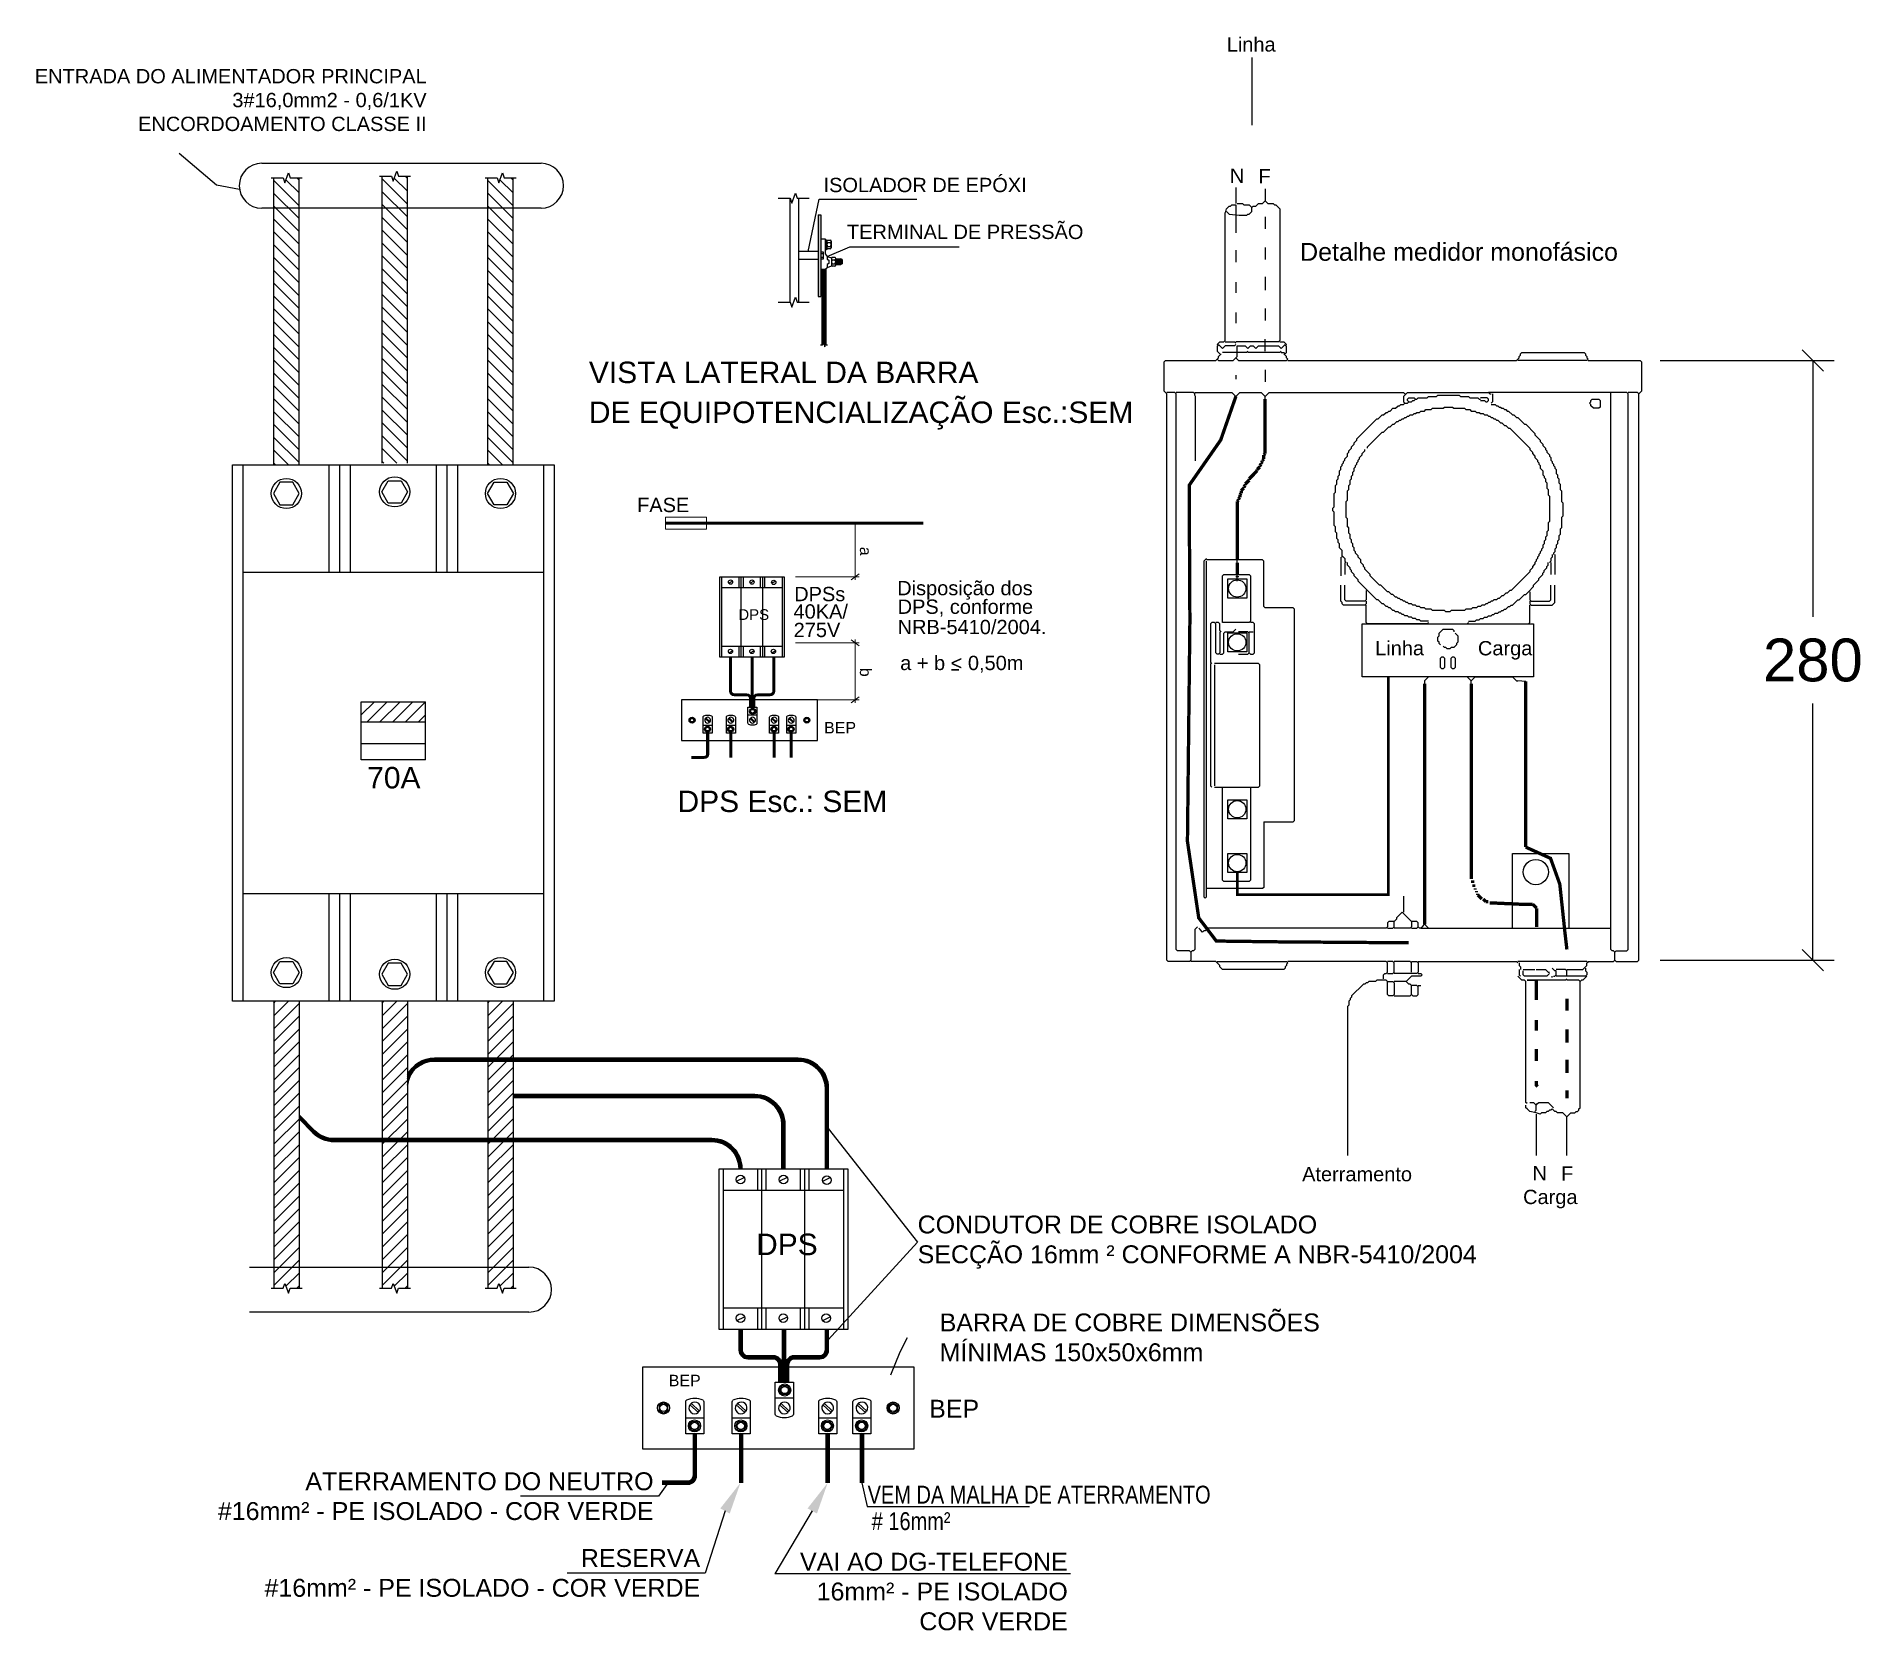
# Model space of a CAD drawing. Header units: inches. Extents: x -3 to 923, y -103 to 154.
# Drawn here: x 286.139 to 286.991, y -72.283 to -71.538 of the extents above; entities that cross this region are included whole.
import ezdxf
from ezdxf.enums import TextEntityAlignment as Align

# ---------------------------------------------------------------- set-up
doc = ezdxf.new("R2010")
doc.units = ezdxf.units.IN
doc.header["$LTSCALE"] = 10
doc.header["$MEASUREMENT"] = 0
for name, pattern in [('CONTINU', [0]), ('Dashed', [0.75, 0.5, -0.25]), ('HIDDEN', [0.375, 0.25, -0.125])]:
    doc.linetypes.add(name, pattern=pattern)
doc.layers.get('DEFPOINTS').update_dxf_attribs({"color": 8})
for name, color, linetype in [('Alvenaria', 8, 'Continuous'), ('C01', 1, 'Continuous'), ('C02', 2, 'Continuous'), ('C03', 3, 'Continuous'), ('C04', 4, 'Continuous'), ('Cotas', 1, 'Continuous'), ('Elétrico', 5, 'Continuous'), ('L14', 7, 'Continuous'), ('L25', 7, 'Continuous'), ('L27', 7, 'Continuous'), ('LO-Condutos', 210, 'Continuous'), ('TRACE', 5, 'Continuous'), ('TXT', 7, 'Continuous')]:
    doc.layers.add(name, color=color, linetype=linetype)
doc.layers.add('Cota', color=7, linetype='Continuous', lineweight=25)
doc.layers.add('EL -Condutos piso', color=2, linetype='Dashed', lineweight=30)
doc.layers.add('VP', color=1, linetype='Continuous', plot=False)
doc.styles.add('Arial', font='arial.ttf')
doc.dimstyles.new('RICARDO-1-10', dxfattribs={"dimtxt": 0.02, "dimasz": 0.01, "dimexe": 0.01, "dimexo": 0.01, "dimgap": 0.01, "dimtad": 0, "dimtih": 1, "dimtoh": 1, "dimdec": 0, "dimlfac": 1000, "dimzin": 0, "dimdsep": 46, "dimtxsty": 'Arial', "dimblk": 'OBLIQUE', "dimcen": 0, "dimclrt": 2, "dimadec": 0, "dimazin": 0, "dimtfac": 1, "dimtdec": 0, "dimtofl": 0, "dimtmove": 0, "dimatfit": 3, "dimldrblk": 'CLOSEDBLANK', "dimfxl": 0, "dimtolj": 1, "dimtzin": 0, "dimarcsym": 0})

msp = doc.modelspace()

# ---------------------------------------------------------------- texts
at = {"layer": 'C01', "color": 2, "linetype": 'CONTINU', "style": 'Arial'}
for s, height, p in [('Linha', 0.006679, (286.69478, -71.54543)), ('N', 0.00668, (286.69624, -71.60676)), ('F', 0.00668, (286.70962, -71.60694)), ('Linha', 0.006679, (286.7641, -71.82738)), ('Carga', 0.006679, (286.81211, -71.82738)), ('N', 0.00668, (286.83756, -72.07249)), ('F', 0.00668, (286.85094, -72.07266)), ('Aterramento', 0.0066788, (286.72999, -72.07297)), ('Carga', 0.006679, (286.8332, -72.08362))]:
    msp.add_text(s, height=height, dxfattribs=at).set_placement(p)
at = {"layer": 'C01', "color": 2, "style": 'Arial'}
for s, height, p in [('VISTA LATERAL DA BARRA ', 0.0100181, (286.39688, -71.70025)), ('DE EQUIPOTENCIALIZAÇÃO Esc.:SEM', 0.0100181, (286.39688, -71.71886)), ('FASE', 0.006679, (286.41941, -71.7605)), ('Disposição dos', 0.0066788, (286.54089, -71.79931)), ('DPS, conforme', 0.0066788, (286.54109, -71.808)), ('NRB-5410/2004.', 0.0066788, (286.54109, -71.81748)), ('a + b < 0,50m', 0.0066788, (286.54226, -71.83426)), ('BEP', 0.005343, (286.50672, -71.86383)), ('BEP', 0.005343, (286.43417, -72.16868))]:
    msp.add_text(s, height=height, dxfattribs=at).set_placement(p)
for s, p in [('a', (286.52346, -71.7767)), ('b', (286.52346, -71.8332))]:
    msp.add_text(s, height=0.00534, rotation=270, dxfattribs=at).set_placement(p)
for s, p in [('DPSs', (286.5047, -71.80409)), ('40KA/', (286.50517, -71.81222)), ('275V', (286.50341, -71.82086))]:
    msp.add_text(s, height=0.006679, dxfattribs=at).set_placement(p, align=Align.BOTTOM_CENTER)
for s, height, p in [('DPS', 0.005009, (286.47386, -71.80834)), ('70A', 0.010018, (286.30579, -71.8845)), ('DPS Esc.: SEM', 0.0100181, (286.48727, -71.89555)), ('DPS', 0.010018, (286.48935, -72.10243))]:
    msp.add_text(s, height=height, dxfattribs=at).set_placement(p, align=Align.MIDDLE)
at = {"layer": 'C01', "color": 2, "style": 'Arial', "width": 0.8}
msp.add_text('# 16mm² ', height=0.008348, dxfattribs=at).set_placement((286.52897, -72.23586))
at = {"layer": 'Cota', "color": 2, "style": 'Arial', "width": 0.8}
msp.add_text('VEM DA MALHA DE ATERRAMENTO', height=0.0083485, dxfattribs=at).set_placement((286.52707, -72.22348))
at = {"layer": 'Cota', "color": 2, "style": 'Arial'}
for s, insert, char_height, attachment_point in [('ENTRADA DO ALIMENTADOR PRINCIPAL\\P3#16,0mm2 - 0,6/1KV\\PENCORDOAMENTO CLASSE II', (286.32111, -71.56811), 0.0066788, 6), ('ISOLADOR DE EPÓXI', (286.50648, -71.60778), 0.0066788, 4), ('TERMINAL DE PRESSÃO', (286.51742, -71.62967), 0.0066788, 4), ('Detalhe medidor monofásico', (286.72905, -71.63901), 0.0083485, 4), ('CONDUTOR DE COBRE ISOLADO\\PSECÇÃO 16mm ² CONFORME A NBR-5410/2004', (286.55042, -72.10139), 0.0083485, 4), ('BARRA DE COBRE DIMENSÕES \\PMÍNIMAS 150x50x6mm', (286.56072, -72.14591), 0.0083485, 4), ('BEP', (286.5558, -72.17918), 0.008348, 4), ('ATERRAMENTO DO NEUTRO\\P#16mm² - PE ISOLADO - COR VERDE', (286.42707, -72.22007), 0.0083485, 6), ('RESERVA\\P#16mm² - PE ISOLADO - COR VERDE', (286.44885, -72.25592), 0.0083485, 6), ('VAI AO DG-TELEFONE\\P16mm² - PE ISOLADO\\PCOR VERDE{\\C5; }', (286.62054, -72.26459), 0.0083485, 6)]:
    msp.add_mtext(s, dxfattribs=dict(at, insert=insert, char_height=char_height, attachment_point=attachment_point))

# ---------------------------------------------------------------- blocks, each defined once
blk = doc.blocks.new('*X12')
at = {"color": 0}
for p, q in [((2089, 1032), (2089, 1032)), ((2089, 1032), (2089, 1032)), ((2090, 1032), (2090, 1032)), ((2091, 1031), (2091, 1032)), ((2091, 1032), (2091, 1032)), ((2092, 1031), (2092, 1032)), ((2092, 1031), (2092, 1032)), ((2092, 1031), (2119, 1031)), ((2093, 1031), (2093, 1032)), ((2094, 1030), (2094, 1032)), ((2094, 1031), (2094, 1032)), ((2094, 1031), (2116, 1031)), ((2095, 1030), (2095, 1032)), ((2095, 1030), (2114, 1030)), ((2096, 1029), (2096, 1032)), ((2096, 1030), (2096, 1032)), ((2096, 1029), (2113, 1029)), ((2097, 1029), (2097, 1032)), ((2097, 1029), (2111, 1029)), ((2098, 1028), (2098, 1032)), ((2098, 1028), (2098, 1032)), ((2098, 1028), (2110, 1028)), ((2099, 1027), (2099, 1032)), ((2099, 1027), (2099, 1032)), ((2099, 1028), (2109, 1028)), ((2099, 1027), (2108, 1027)), ((2100, 1026), (2100, 1032)), ((2100, 1026), (2107, 1026)), ((2100, 1026), (2106, 1026)), ((2101, 1024), (2101, 1032)), ((2101, 1025), (2101, 1032)), ((2101, 1025), (2105, 1025)), ((2101, 1024), (2104, 1024)), ((2101, 1024), (2103, 1024)), ((2102, 1023), (2102, 1032)), ((2102, 1022), (2102, 1032)), ((2102, 1023), (2103, 1023)), ((2102, 1022), (2102, 1022)), ((2103, 1023), (2103, 1032)), ((2104, 1025), (2104, 1032)), ((2104, 1024), (2104, 1032)), ((2105, 1025), (2105, 1032)), ((2106, 1026), (2106, 1032)), ((2106, 1026), (2106, 1032)), ((2107, 1026), (2107, 1032)), ((2108, 1027), (2108, 1032)), ((2108, 1027), (2108, 1032)), ((2109, 1028), (2109, 1032)), ((2109, 1028), (2109, 1032)), ((2110, 1028), (2110, 1032)), ((2111, 1029), (2111, 1032)), ((2111, 1029), (2111, 1032)), ((2112, 1029), (2112, 1032)), ((2112, 1029), (2112, 1032)), ((2113, 1030), (2113, 1032)), ((2114, 1030), (2114, 1032)), ((2114, 1030), (2114, 1032)), ((2115, 1030), (2115, 1032)), ((2116, 1031), (2116, 1032)), ((2116, 1030), (2116, 1032)), ((2117, 1031), (2117, 1032)), ((2118, 1031), (2118, 1032)), ((2118, 1031), (2118, 1032)), ((2119, 1031), (2119, 1032)), ((2119, 1031), (2119, 1032)), ((2120, 1031), (2120, 1032)), ((2121, 1031), (2121, 1032)), ((2121, 1031), (2121, 1032)), ((2122, 1032), (2122, 1032)), ((2122, 1032), (2122, 1032)), ((2123, 1032), (2123, 1032)), ((2124, 1032), (2124, 1032)), ((2124, 1032), (2124, 1032)), ((2125, 1032), (2125, 1032)), ((2126, 1032), (2126, 1032)), ((2126, 1032), (2126, 1032)), ((2127, 1032), (2127, 1032)), ((2128, 1031), (2128, 1032)), ((2128, 1031), (2128, 1032)), ((2129, 1031), (2129, 1032)), ((2129, 1031), (2129, 1032)), ((2129, 1031), (2158, 1031)), ((2130, 1031), (2130, 1032)), ((2131, 1031), (2131, 1032)), ((2131, 1031), (2131, 1032)), ((2132, 1031), (2132, 1032)), ((2132, 1031), (2132, 1032)), ((2132, 1031), (2156, 1031)), ((2133, 1030), (2133, 1032)), ((2134, 1030), (2134, 1032)), ((2134, 1030), (2134, 1032)), ((2134, 1030), (2154, 1030)), ((2135, 1030), (2135, 1032)), ((2136, 1030), (2136, 1032)), ((2136, 1029), (2136, 1032)), ((2136, 1029), (2153, 1029)), ((2137, 1029), (2137, 1032)), ((2138, 1029), (2138, 1032)), ((2138, 1029), (2138, 1032)), ((2138, 1029), (2152, 1029)), ((2139, 1028), (2139, 1032)), ((2139, 1028), (2139, 1032)), ((2139, 1028), (2151, 1028)), ((2140, 1028), (2140, 1032)), ((2140, 1028), (2150, 1028)), ((2141, 1027), (2141, 1032)), ((2141, 1027), (2141, 1032)), ((2141, 1027), (2150, 1027)), ((2142, 1026), (2142, 1032)), ((2142, 1026), (2142, 1032)), ((2142, 1026), (2149, 1026)), ((2143, 1026), (2143, 1032)), ((2143, 1026), (2149, 1026)), ((2144, 1025), (2144, 1032)), ((2144, 1025), (2144, 1032)), ((2144, 1025), (2148, 1025)), ((2145, 1024), (2145, 1032)), ((2145, 1024), (2148, 1024)), ((2145, 1024), (2148, 1024)), ((2146, 1023), (2146, 1032)), ((2146, 1023), (2146, 1032)), ((2146, 1023), (2147, 1023)), ((2147, 1022), (2147, 1032)), ((2147, 1022), (2147, 1022)), ((2148, 1024), (2148, 1032)), ((2148, 1025), (2148, 1032)), ((2149, 1026), (2149, 1032)), ((2149, 1026), (2149, 1032)), ((2150, 1027), (2150, 1032)), ((2151, 1028), (2151, 1032)), ((2151, 1028), (2151, 1032)), ((2152, 1029), (2152, 1032)), ((2152, 1029), (2152, 1032)), ((2153, 1029), (2153, 1032)), ((2154, 1030), (2154, 1032)), ((2154, 1030), (2154, 1032)), ((2155, 1030), (2155, 1032)), ((2156, 1031), (2156, 1032)), ((2156, 1031), (2156, 1032)), ((2157, 1031), (2157, 1032)), ((2158, 1031), (2158, 1032)), ((2158, 1031), (2158, 1032)), ((2159, 1031), (2159, 1032)), ((2159, 1031), (2159, 1032)), ((2160, 1031), (2160, 1032)), ((2161, 1031), (2161, 1032))]:
    blk.add_line(p, q, dxfattribs=at)
blk = doc.blocks.new('*X11')
at = {"color": 0}
for p, q in [((2088, 982), (2088, 982)), ((2089, 982), (2089, 982)), ((2089, 982), (2089, 982)), ((2090, 982), (2090, 982)), ((2091, 982), (2120, 982)), ((2091, 982), (2091, 982)), ((2091, 982), (2091, 982)), ((2092, 982), (2092, 982)), ((2092, 982), (2092, 982)), ((2093, 982), (2117, 982)), ((2093, 982), (2093, 982)), ((2094, 982), (2094, 983)), ((2094, 982), (2094, 983)), ((2095, 983), (2115, 983)), ((2095, 982), (2095, 983)), ((2096, 984), (2113, 984)), ((2096, 982), (2096, 984)), ((2096, 982), (2096, 984)), ((2097, 984), (2111, 984)), ((2097, 982), (2097, 984)), ((2098, 986), (2109, 986)), ((2098, 985), (2110, 985)), ((2098, 982), (2098, 985)), ((2098, 982), (2098, 985)), ((2099, 982), (2099, 987)), ((2099, 986), (2108, 986)), ((2099, 982), (2099, 986)), ((2100, 988), (2105, 988)), ((2100, 987), (2107, 987)), ((2100, 987), (2106, 987)), ((2100, 982), (2100, 987)), ((2101, 989), (2104, 989)), ((2101, 989), (2104, 989)), ((2101, 982), (2101, 989)), ((2101, 982), (2101, 988)), ((2102, 991), (2102, 991)), ((2102, 982), (2102, 991)), ((2102, 990), (2103, 990)), ((2102, 982), (2102, 990)), ((2103, 982), (2103, 990)), ((2104, 982), (2104, 989)), ((2104, 982), (2104, 989)), ((2105, 982), (2105, 988)), ((2106, 982), (2106, 988)), ((2106, 982), (2106, 987)), ((2107, 982), (2107, 987)), ((2108, 982), (2108, 986)), ((2108, 982), (2108, 986)), ((2109, 982), (2109, 986)), ((2109, 982), (2109, 985)), ((2110, 982), (2110, 985)), ((2111, 982), (2111, 985)), ((2111, 982), (2111, 984)), ((2112, 982), (2112, 984)), ((2112, 982), (2112, 984)), ((2113, 982), (2113, 984)), ((2114, 982), (2114, 983)), ((2114, 982), (2114, 983)), ((2115, 982), (2115, 983)), ((2116, 982), (2116, 983)), ((2116, 982), (2116, 983)), ((2117, 982), (2117, 983)), ((2118, 982), (2118, 982)), ((2118, 982), (2118, 982)), ((2119, 982), (2119, 982)), ((2119, 982), (2119, 982)), ((2120, 982), (2120, 982)), ((2121, 982), (2121, 982)), ((2121, 982), (2121, 982)), ((2122, 982), (2122, 982)), ((2122, 982), (2122, 982)), ((2123, 982), (2123, 982)), ((2124, 982), (2124, 982)), ((2124, 982), (2124, 982)), ((2125, 982), (2125, 982)), ((2126, 982), (2126, 982)), ((2126, 982), (2126, 982)), ((2127, 982), (2127, 982)), ((2128, 982), (2159, 982)), ((2128, 982), (2128, 982)), ((2128, 982), (2128, 982)), ((2129, 982), (2129, 982)), ((2129, 982), (2129, 982)), ((2130, 982), (2130, 982)), ((2131, 982), (2131, 982)), ((2131, 982), (2131, 982)), ((2132, 982), (2132, 983)), ((2132, 982), (2132, 983)), ((2132, 982), (2156, 982)), ((2133, 982), (2133, 983)), ((2134, 983), (2154, 983)), ((2134, 982), (2134, 983)), ((2134, 982), (2134, 983)), ((2135, 982), (2135, 983)), ((2136, 984), (2153, 984)), ((2136, 982), (2136, 984)), ((2136, 982), (2136, 984)), ((2137, 984), (2152, 984)), ((2137, 982), (2137, 984)), ((2138, 982), (2138, 985)), ((2138, 982), (2138, 984)), ((2139, 985), (2151, 985)), ((2139, 982), (2139, 985)), ((2139, 982), (2139, 985)), ((2140, 986), (2151, 986)), ((2140, 982), (2140, 986)), ((2141, 986), (2150, 986)), ((2141, 982), (2141, 986)), ((2141, 982), (2141, 986)), ((2142, 987), (2149, 987)), ((2142, 982), (2142, 987)), ((2142, 982), (2142, 987)), ((2143, 982), (2143, 988)), ((2143, 987), (2149, 987)), ((2144, 989), (2148, 989)), ((2144, 982), (2144, 989)), ((2144, 988), (2148, 988)), ((2144, 982), (2144, 988)), ((2145, 989), (2148, 989)), ((2145, 982), (2145, 989)), ((2146, 990), (2147, 990)), ((2146, 982), (2146, 990)), ((2146, 982), (2146, 990)), ((2147, 991), (2147, 991)), ((2147, 982), (2147, 991)), ((2148, 982), (2148, 990)), ((2148, 982), (2148, 989)), ((2149, 982), (2149, 988)), ((2149, 982), (2149, 987)), ((2150, 982), (2150, 986)), ((2151, 982), (2151, 986)), ((2151, 982), (2151, 985)), ((2152, 982), (2152, 985)), ((2152, 982), (2152, 984)), ((2153, 982), (2153, 984)), ((2154, 982), (2154, 983)), ((2154, 982), (2154, 983)), ((2155, 982), (2155, 983)), ((2156, 982), (2156, 983)), ((2156, 982), (2156, 982)), ((2157, 982), (2157, 982)), ((2158, 982), (2158, 982)), ((2158, 982), (2158, 982)), ((2159, 982), (2159, 982)), ((2159, 982), (2159, 982)), ((2160, 982), (2160, 982))]:
    blk.add_line(p, q, dxfattribs=at)
blk = doc.blocks.new('*X13')
at = {"color": 0, "linetype": 'Continuous'}
for p, q in [((9020.7, -152.5), (9018.4, -125.5)), ((9025.1, -152.5), (9022.8, -125.5)), ((9029.5, -152.5), (9027.2, -125.5)), ((9033.9, -152.5), (9031.6, -125.5)), ((9038.3, -151.9), (9036, -125.5))]:
    blk.add_line(p, q, dxfattribs=at)
blk = doc.blocks.new('_Oblique')
at = {"color": 0, "linetype": 'ByBlock', "lineweight": -2}
blk.add_line((-0.5, -0.5), (0.5, 0.5), dxfattribs=at)
blk = doc.blocks.new('*D91')
at = {"layer": 'DEFPOINTS', "color": 0, "transparency": 16777216}
for p in [(286.88718, -71.68968), (286.96853, -71.68968), (286.88718, -71.96968)]:
    blk.add_point(p, dxfattribs=at)
at = {"layer": 'TXT', "color": 0, "lineweight": -2, "transparency": 16777216}
for p, q in [((286.89718, -71.68968), (286.97853, -71.68968)), ((286.96853, -71.68968), (286.96853, -71.80947)), ((286.96853, -71.96968), (286.96853, -71.84989)), ((286.89718, -71.96968), (286.97853, -71.96968))]:
    blk.add_line(p, q, dxfattribs=at)
at = {"layer": 'TXT', "color": 0, "lineweight": -2, "transparency": 16777216, "xscale": 0.01, "yscale": 0.01, "zscale": 0.01}
for p, rotation in [((286.96853, -71.68968), 90), ((286.96853, -71.96968), 270)]:
    blk.add_blockref('_Oblique', p, dxfattribs=dict(at, rotation=rotation))
at = {"layer": 'TXT', "color": 2, "transparency": 16777216, "insert": (286.96853, -71.82968), "char_height": 0.02, "attachment_point": 5, "style": 'Arial'}
blk.add_mtext('\\A1;280', dxfattribs=at)
blk = doc.blocks.new('_ClosedBlank')
at = {"color": 0, "linetype": 'ByBlock', "lineweight": -2}
for p, q in [((-1, 0.167), (0, 0)), ((-1, 0.167), (-1, -0.167)), ((0, 0), (-1, -0.167))]:
    blk.add_line(p, q, dxfattribs=at)

# ---------------------------------------------------------------- dimensions: what is measured, and where the dimension line sits
at = {"layer": 'TXT'}
dim = msp.add_linear_dim(base=(286.96853, -71.68968), p1=(286.88718, -71.96968), p2=(286.88718, -71.68968), angle=90, dimstyle='RICARDO-1-10', dxfattribs=at)
dim.commit()
dim.dimension.update_dxf_attribs({"geometry": '*D91', "text_midpoint": (286.96853, -71.82968)})

# ---------------------------------------------------------------- hatches: boundary and pattern name
at = {"layer": 'Cotas'}
h = msp.add_hatch(dxfattribs=at)
h.set_pattern_fill('ANSI31', color=256, scale=0.001336, angle=90, style=0)
h.set_pattern_definition([(135, (281.5635145, -73.576891), (-0.0029988493, -0.0029988493), [])])
h.paths.add_polyline_path([(286.26152, -71.60438), (286.25737, -71.60438), (286.25654, -71.60209), (286.25487, -71.60668), (286.25403, -71.60438), (286.24971, -71.60438), (286.24971, -71.73843), (286.26152, -71.73843)])
h = msp.add_hatch(dxfattribs=at)
h.set_pattern_fill('ANSI31', color=256, scale=0.001336, angle=90, style=0)
h.set_pattern_definition([(135, (281.6141075, -73.5761193), (-0.0029988493, -0.0029988493), [])])
h.paths.add_polyline_path([(286.31211, -71.60361), (286.30796, -71.60361), (286.30713, -71.60132), (286.30546, -71.60591), (286.30462, -71.60361), (286.3003, -71.60361), (286.3003, -71.73766), (286.31211, -71.73766)])
h = msp.add_hatch(dxfattribs=at)
h.set_pattern_fill('ANSI31', color=256, scale=0.001336, angle=90, style=0)
h.set_pattern_definition([(135, (281.6634914, -73.576891), (-0.0029988493, -0.0029988493), [])])
h.paths.add_polyline_path([(286.3615, -71.60438), (286.35735, -71.60438), (286.35651, -71.60209), (286.35484, -71.60668), (286.35401, -71.60438), (286.34968, -71.60438), (286.34968, -71.73843), (286.3615, -71.73843)])
h = msp.add_hatch(dxfattribs=at)
h.set_pattern_fill('ANSI31', color=256, scale=0.001336, angle=90, style=0)
h.set_pattern_definition([(225, (281.5635145, -70.1504263), (-0.0029988493, 0.0029988493), [])])
h.paths.add_polyline_path([(286.26152, -72.12293), (286.25737, -72.12293), (286.25654, -72.12523), (286.25487, -72.12064), (286.25403, -72.12293), (286.24971, -72.12293), (286.24971, -71.98889), (286.26152, -71.98889)])
h = msp.add_hatch(dxfattribs=at)
h.set_pattern_fill('ANSI31', color=256, scale=0.001336, angle=90, style=0)
h.set_pattern_definition([(225, (281.6141075, -70.1504263), (-0.0029988493, 0.0029988493), [])])
h.paths.add_polyline_path([(286.31211, -72.12293), (286.30796, -72.12293), (286.30713, -72.12523), (286.30546, -72.12064), (286.30462, -72.12293), (286.3003, -72.12293), (286.3003, -71.98889), (286.31211, -71.98889)])
h = msp.add_hatch(dxfattribs=at)
h.set_pattern_fill('ANSI31', color=256, scale=0.001336, angle=90, style=0)
h.set_pattern_definition([(225, (281.6634914, -70.1504263), (-0.0029988493, 0.0029988493), [])])
h.paths.add_polyline_path([(286.3615, -72.12293), (286.35735, -72.12293), (286.35651, -72.12523), (286.35484, -72.12064), (286.35401, -72.12293), (286.34968, -72.12293), (286.34968, -71.98889), (286.3615, -71.98889)])
at = {"layer": 'L14', "linetype": 'Continuous'}
h = msp.add_hatch(dxfattribs=at)
h.set_pattern_fill('ANSI31', scale=0.001336, style=0)
h.set_pattern_definition([(45, (283.3151245, -78.363285), (-0.0029988493, 0.0029988493), [])])
h.paths.add_polyline_path([(286.32063, -71.85865), (286.32063, -71.84906), (286.29057, -71.84906), (286.29057, -71.85865)])

# ---------------------------------------------------------------- linework, layer by layer
for p, q in [((286.24971, -71.73843), (286.24971, -71.60432)), ((286.26152, -71.73843), (286.26152, -71.60432)), ((286.3003, -71.73766), (286.3003, -71.60354)), ((286.31211, -71.73766), (286.31211, -71.60354)), ((286.34968, -71.73843), (286.34968, -71.60432)), ((286.3615, -71.73843), (286.3615, -71.60432)), ((286.45025, -71.85993), (286.45447, -71.85993)), ((286.45319, -71.85874), (286.4512, -71.8569)), ((286.45349, -71.85841), (286.4515, -71.85657)), ((286.46109, -71.85993), (286.46531, -71.85993)), ((286.46402, -71.85874), (286.46204, -71.8569)), ((286.46433, -71.85841), (286.46234, -71.85657)), ((286.47538, -71.85538), (286.47116, -71.85538)), ((286.47214, -71.8569), (286.47413, -71.85874)), ((286.47244, -71.85657), (286.47443, -71.85841)), ((286.48129, -71.85993), (286.48551, -71.85993)), ((286.48423, -71.85874), (286.48224, -71.8569)), ((286.48453, -71.85841), (286.48255, -71.85657)), ((286.48929, -71.85993), (286.4935, -71.85993)), ((286.49222, -71.85874), (286.49024, -71.8569)), ((286.49252, -71.85841), (286.49054, -71.85657)), ((286.24971, -71.98889), (286.24971, -72.123)), ((286.26152, -71.98889), (286.26152, -72.123)), ((286.3003, -71.98889), (286.3003, -72.123)), ((286.31211, -71.98889), (286.31211, -72.123)), ((286.34968, -71.98889), (286.34968, -72.123)), ((286.3615, -71.98889), (286.3615, -72.123)), ((286.4486, -72.18034), (286.44463, -72.17666)), ((286.47028, -72.18034), (286.46631, -72.17666)), ((286.49239, -72.17427), (286.48395, -72.17427)), ((286.48651, -72.17666), (286.49048, -72.18034)), ((286.51069, -72.18034), (286.50672, -72.17666)), ((286.52667, -72.18034), (286.5227, -72.17666)), ((286.44212, -72.18338), (286.45056, -72.18338)), ((286.448, -72.18099), (286.44403, -72.17731)), ((286.4638, -72.18338), (286.47224, -72.18338)), ((286.46967, -72.18099), (286.4657, -72.17731)), ((286.48591, -72.17731), (286.48988, -72.18099)), ((286.50421, -72.18338), (286.51265, -72.18338)), ((286.51008, -72.18099), (286.50611, -72.17731)), ((286.5202, -72.18338), (286.52863, -72.18338)), ((286.52607, -72.18099), (286.5221, -72.17731))]:
    msp.add_line(p, q)
at = {"color": 7, "linetype": 'Continuous'}
for p, q in [((286.4622, -71.82615), (286.46397, -71.82527)), ((286.47222, -71.82615), (286.47399, -71.82527)), ((286.48224, -71.82615), (286.48401, -71.82527)), ((286.46603, -72.13805), (286.46956, -72.13628)), ((286.48606, -72.13805), (286.4896, -72.13628)), ((286.5061, -72.13805), (286.50964, -72.13628))]:
    msp.add_line(p, q, dxfattribs=at)
for points in [[(286.44013, -71.8672), (286.5036, -71.8672), (286.5036, -71.84811), (286.44013, -71.84811)], [(286.47455, -71.85346), (286.47395, -71.85451), (286.47274, -71.85451), (286.47214, -71.85346), (286.47274, -71.85242), (286.47395, -71.85242)], [(286.44505, -71.85886), (286.4461, -71.85826), (286.4461, -71.85705), (286.44505, -71.85645), (286.44401, -71.85705), (286.44401, -71.85826)], [(286.45108, -71.86184), (286.45168, -71.8608), (286.45289, -71.8608), (286.45349, -71.86184), (286.45289, -71.86289), (286.45168, -71.86289)], [(286.46192, -71.86184), (286.46252, -71.8608), (286.46373, -71.8608), (286.46433, -71.86184), (286.46373, -71.86289), (286.46252, -71.86289)], [(286.48212, -71.86184), (286.48273, -71.8608), (286.48393, -71.8608), (286.48453, -71.86184), (286.48393, -71.86289), (286.48273, -71.86289)], [(286.49012, -71.86184), (286.49072, -71.8608), (286.49192, -71.8608), (286.49253, -71.86184), (286.49192, -71.86289), (286.49072, -71.86289)], [(286.49867, -71.85886), (286.49763, -71.85826), (286.49763, -71.85705), (286.49867, -71.85645), (286.49972, -71.85705), (286.49972, -71.85826)], [(286.42188, -72.19791), (286.54882, -72.19791), (286.54882, -72.15974), (286.42188, -72.15974)], [(286.49073, -72.17045), (286.48952, -72.17253), (286.48711, -72.17253), (286.4859, -72.17045), (286.48711, -72.16836), (286.48952, -72.16836)], [(286.43173, -72.18124), (286.43382, -72.18003), (286.43382, -72.17762), (286.43173, -72.17641), (286.42964, -72.17762), (286.42964, -72.18003)], [(286.53897, -72.18124), (286.53688, -72.18003), (286.53688, -72.17762), (286.53897, -72.17641), (286.54106, -72.17762), (286.54106, -72.18003)], [(286.44378, -72.18721), (286.44499, -72.18512), (286.4474, -72.18512), (286.44861, -72.18721), (286.4474, -72.18929), (286.44499, -72.18929)], [(286.46546, -72.18721), (286.46667, -72.18512), (286.46908, -72.18512), (286.47028, -72.18721), (286.46908, -72.18929), (286.46667, -72.18929)], [(286.50587, -72.18721), (286.50708, -72.18512), (286.50949, -72.18512), (286.51069, -72.18721), (286.50949, -72.18929), (286.50708, -72.18929)], [(286.52186, -72.18721), (286.52306, -72.18512), (286.52547, -72.18512), (286.52668, -72.18721), (286.52547, -72.18929), (286.52306, -72.18929)]]:
    msp.add_lwpolyline(points, close=True)
for points in [[(286.47135, -71.85949, -0.230055), (286.47116, -71.8591), (286.47116, -71.85165), (286.47538, -71.85165), (286.47538, -71.8591, -0.230055), (286.47519, -71.85949)], [(286.45428, -71.85582, -0.230055), (286.45447, -71.85621), (286.45447, -71.86366), (286.45025, -71.86366), (286.45025, -71.85621, -0.230055), (286.45044, -71.85582)], [(286.46512, -71.85582, -0.230055), (286.46531, -71.85621), (286.46531, -71.86366), (286.46109, -71.86366), (286.46109, -71.85621, -0.230055), (286.46128, -71.85582)], [(286.48532, -71.85582, -0.230055), (286.48551, -71.85621), (286.48551, -71.86366), (286.48129, -71.86366), (286.48129, -71.85621, -0.230055), (286.48148, -71.85582)], [(286.49331, -71.85582, -0.230055), (286.4935, -71.85621), (286.4935, -71.86366), (286.48929, -71.86366), (286.48929, -71.85621, -0.230055), (286.48948, -71.85582)], [(286.48433, -72.1825, -0.230055), (286.48395, -72.18172), (286.48395, -72.16682), (286.49239, -72.16682), (286.49239, -72.18172, -0.230055), (286.49201, -72.1825)], [(286.45018, -72.17515, -0.230055), (286.45056, -72.17593), (286.45056, -72.19084), (286.44212, -72.19084), (286.44212, -72.17593, -0.230055), (286.4425, -72.17515)], [(286.47186, -72.17515, -0.230055), (286.47224, -72.17593), (286.47224, -72.19084), (286.4638, -72.19084), (286.4638, -72.17593, -0.230055), (286.46418, -72.17515)], [(286.51227, -72.17515, -0.230055), (286.51265, -72.17593), (286.51265, -72.19084), (286.50421, -72.19084), (286.50421, -72.17593, -0.230055), (286.50459, -72.17515)], [(286.52825, -72.17515, -0.230055), (286.52863, -72.17593), (286.52863, -72.19084), (286.5202, -72.19084), (286.5202, -72.17593, -0.230055), (286.52058, -72.17515)]]:
    msp.add_lwpolyline(points, format="xyb")
for centre, radius in [((286.46301, -71.82557), 0.001), ((286.47303, -71.82557), 0.001), ((286.48305, -71.82557), 0.001), ((286.46765, -72.13688), 0.002), ((286.48769, -72.13688), 0.002), ((286.50772, -72.13688), 0.002)]:
    msp.add_circle(centre, radius, dxfattribs=at)
for centre, radius in [((286.47335, -71.85346), 0.00141), ((286.47335, -71.85346), 0.000849), ((286.44505, -71.85765), 0.00141), ((286.44505, -71.85765), 0.000849), ((286.45228, -71.86184), 0.00141), ((286.45228, -71.86184), 0.000849), ((286.46312, -71.86184), 0.00141), ((286.46312, -71.86184), 0.000849), ((286.48333, -71.86184), 0.00141), ((286.48333, -71.86184), 0.000849), ((286.49132, -71.86184), 0.00141), ((286.49132, -71.86184), 0.000849), ((286.49867, -71.85765), 0.00141), ((286.49867, -71.85765), 0.000849), ((286.48832, -72.17045), 0.00282), ((286.43173, -72.17883), 0.00282), ((286.48832, -72.17045), 0.0017), ((286.53897, -72.17883), 0.00282), ((286.43173, -72.17883), 0.0017), ((286.44619, -72.18721), 0.00282), ((286.46787, -72.18721), 0.00282), ((286.50828, -72.18721), 0.00282), ((286.52427, -72.18721), 0.00282), ((286.53897, -72.17883), 0.0017), ((286.44619, -72.18721), 0.0017), ((286.46787, -72.18721), 0.0017), ((286.50828, -72.18721), 0.0017), ((286.52427, -72.18721), 0.0017)]:
    msp.add_circle(centre, radius)
for centre, radius, start, end in [((286.45236, -71.86029), 0.00487, 66.78151, 113.21849), ((286.45234, -71.85765), 0.00137, 146.48602, 307.79932), ((286.45125, -71.85664), 0.000259, 257.96115, 16.32419), ((286.45234, -71.85765), 0.00137, 326.48602, 127.79932), ((286.45343, -71.85867), 0.000259, 77.96115, 196.32419), ((286.4632, -71.86029), 0.00487, 66.78151, 113.21849), ((286.46318, -71.85765), 0.00137, 146.48602, 307.79932), ((286.46209, -71.85664), 0.000259, 257.96115, 16.32419), ((286.46318, -71.85765), 0.00137, 326.48602, 127.79932), ((286.46427, -71.85867), 0.000259, 77.96115, 196.32419), ((286.47327, -71.85502), 0.00487, 246.78151, 293.21849), ((286.47329, -71.85765), 0.00137, 146.48602, 307.79932), ((286.4722, -71.85664), 0.000259, 257.96115, 16.32419), ((286.47329, -71.85765), 0.00137, 326.48602, 127.79932), ((286.47438, -71.85867), 0.000259, 77.96115, 196.32419), ((286.4834, -71.86029), 0.00487, 66.78151, 113.21849), ((286.48339, -71.85765), 0.00137, 146.48602, 307.79932), ((286.4823, -71.85664), 0.000259, 257.96115, 16.32419), ((286.48339, -71.85765), 0.00137, 326.48602, 127.79932), ((286.48448, -71.85867), 0.000259, 77.96115, 196.32419), ((286.49139, -71.86029), 0.00487, 66.78151, 113.21849), ((286.49138, -71.85765), 0.00137, 146.48602, 307.79932), ((286.49029, -71.85664), 0.000259, 257.96115, 16.32419), ((286.49138, -71.85765), 0.00137, 326.48602, 127.79932), ((286.49247, -71.85867), 0.000259, 77.96115, 196.32419), ((286.44634, -72.1841), 0.00974, 66.78151, 113.21849), ((286.44413, -72.1768), 0.000519, 257.96115, 16.32419), ((286.44631, -72.17883), 0.00274, 326.48602, 127.79932), ((286.46802, -72.1841), 0.00974, 66.78151, 113.21849), ((286.46581, -72.1768), 0.000519, 257.96115, 16.32419), ((286.46799, -72.17883), 0.00274, 326.48602, 127.79932), ((286.48602, -72.1768), 0.000519, 257.96115, 16.32419), ((286.4882, -72.17883), 0.00274, 326.48602, 127.79932), ((286.50843, -72.1841), 0.00974, 66.78151, 113.21849), ((286.50622, -72.1768), 0.000519, 257.96115, 16.32419), ((286.5084, -72.17883), 0.00274, 326.48602, 127.79932), ((286.52441, -72.1841), 0.00974, 66.78151, 113.21849), ((286.52221, -72.1768), 0.000519, 257.96115, 16.32419), ((286.52439, -72.17883), 0.00274, 326.48602, 127.79932), ((286.44631, -72.17883), 0.00274, 146.48602, 307.79932), ((286.44849, -72.18085), 0.000519, 77.96115, 196.32419), ((286.46799, -72.17883), 0.00274, 146.48602, 307.79932), ((286.47017, -72.18085), 0.000519, 77.96115, 196.32419), ((286.48817, -72.17355), 0.00974, 246.78151, 293.21849), ((286.4882, -72.17883), 0.00274, 146.48602, 307.79932), ((286.49038, -72.18085), 0.000519, 77.96115, 196.32419), ((286.5084, -72.17883), 0.00274, 146.48602, 307.79932), ((286.51058, -72.18085), 0.000519, 77.96115, 196.32419), ((286.52439, -72.17883), 0.00274, 146.48602, 307.79932), ((286.52657, -72.18085), 0.000519, 77.96115, 196.32419)]:
    msp.add_arc(centre, radius, start, end)
at = {"layer": 'Alvenaria'}
msp.add_line((286.71148, -71.93621), (286.6854, -71.93621), dxfattribs=at)
for points in [[(286.6854, -71.78219), (286.68478, -71.78281), (286.68416, -71.78343), (286.68416, -71.80516), (286.68416, -71.80578), (286.68416, -71.8064), (286.68416, -71.90512), (286.68416, -71.90574), (286.68416, -71.90636), (286.68416, -71.94018), (286.68478, -71.9408), (286.6854, -71.94018), (286.6854, -71.78467), (286.6854, -71.78405), (286.6854, -71.78343)], [(286.7121, -71.90512), (286.72576, -71.90512), (286.72638, -71.9045), (286.72638, -71.80578), (286.72576, -71.80516), (286.71396, -71.80516), (286.71334, -71.80516), (286.71272, -71.80516), (286.7121, -71.80454), (286.7121, -71.78343), (286.71148, -71.78281), (286.70092, -71.78281), (286.7003, -71.78281), (286.69968, -71.78281), (286.68664, -71.78281), (286.68602, -71.78281), (286.6854, -71.78281)], [(286.69161, -71.81634), (286.69161, -71.81696), (286.69161, -71.81758), (286.69161, -71.82627), (286.69099, -71.82689), (286.69037, -71.82689), (286.68975, -71.82627), (286.68975, -71.81385), (286.68975, -71.81323), (286.68975, -71.81261), (286.68913, -71.81199), (286.68851, -71.81199), (286.68789, -71.81199), (286.68726, -71.81261), (286.68726, -71.83061), (286.68789, -71.83124)], [(286.69223, -71.81634), (286.69161, -71.81571), (286.69161, -71.81385), (286.69161, -71.81323), (286.69161, -71.81261), (286.69099, -71.81199), (286.69037, -71.81199), (286.68975, -71.81199)], [(286.69161, -71.82689), (286.69223, -71.82689), (286.69285, -71.82689), (286.69347, -71.82627), (286.69347, -71.8182), (286.69347, -71.81758), (286.69347, -71.81696), (286.69409, -71.81634), (286.69782, -71.81634), (286.69844, -71.81571), (286.69906, -71.81509)], [(286.7003, -71.82689), (286.70092, -71.82689), (286.70154, -71.82689), (286.70465, -71.82689), (286.70527, -71.82627), (286.70527, -71.8182), (286.70527, -71.81758), (286.70527, -71.81696), (286.70465, -71.81634), (286.70154, -71.81634), (286.70092, -71.81634), (286.7003, -71.81634)], [(286.70527, -71.82627), (286.70589, -71.82689), (286.70713, -71.82689), (286.70775, -71.82627), (286.70775, -71.81758), (286.70775, -71.81696), (286.70775, -71.81634), (286.70775, -71.81385), (286.70775, -71.81323), (286.70775, -71.81261), (286.70713, -71.81199), (286.70651, -71.81199), (286.70589, -71.81199)], [(286.70527, -71.81634), (286.70589, -71.81634), (286.70651, -71.81634), (286.70713, -71.81634)], [(286.68726, -71.83124), (286.68726, -71.83186), (286.68726, -71.83248), (286.68726, -71.88835), (286.68789, -71.88897)], [(286.68913, -71.88897), (286.68975, -71.88897), (286.69037, -71.88897), (286.70962, -71.88897), (286.71024, -71.88835), (286.71024, -71.8331), (286.71024, -71.83248), (286.71024, -71.83186), (286.70962, -71.83124), (286.69037, -71.83124), (286.68975, -71.83124), (286.68913, -71.83124)], [(286.68913, -71.83186), (286.68913, -71.83248), (286.68913, -71.8331), (286.68913, -71.88835)], [(286.70589, -71.88897), (286.70589, -71.92871), (286.70589, -71.92933), (286.70589, -71.93243), (286.70527, -71.93305), (286.69968, -71.93305), (286.69347, -71.93305), (286.69285, -71.93243), (286.69285, -71.92933), (286.69285, -71.92871), (286.69285, -71.88897)]]:
    msp.add_lwpolyline(points, dxfattribs=at)
msp.add_lwpolyline([(286.69285, -71.81137), (286.69285, -71.79026), (286.69347, -71.78964), (286.69409, -71.78964), (286.69968, -71.78964), (286.7003, -71.78964), (286.70092, -71.78964), (286.70527, -71.78964), (286.70589, -71.79026), (286.70589, -71.81137), (286.70527, -71.81199), (286.70092, -71.81199), (286.7003, -71.81199), (286.69968, -71.81199), (286.69409, -71.81199), (286.69347, -71.81199), (286.69285, -71.81199)], close=True, dxfattribs=at)
at = {"layer": 'Alvenaria', "color": 2}
msp.add_lwpolyline([(286.7121, -71.90512), (286.7121, -71.90574), (286.7121, -71.90636), (286.7121, -71.93583), (286.71148, -71.93621)], dxfattribs=at)
at = {"layer": 'C01'}
for p, q in [((286.50596, -71.64713), (286.50596, -71.68245)), ((286.50634, -71.64713), (286.50634, -71.68192)), ((286.50731, -71.6469), (286.50731, -71.68245))]:
    msp.add_line(p, q, dxfattribs=at)
at = {"layer": 'C02'}
for p, q in [((286.50394, -71.62163), (286.50518, -71.62163)), ((286.50394, -71.63878), (286.49472, -71.63878)), ((286.50518, -71.63281), (286.5073, -71.63281)), ((286.50638, -71.63984), (286.50518, -71.63984)), ((286.5073, -71.63281), (286.5073, -71.63984)), ((286.5073, -71.63327), (286.50792, -71.63327)), ((286.50792, -71.63794), (286.5073, -71.63794)), ((286.5073, -71.63984), (286.50823, -71.64108)), ((286.50792, -71.63327), (286.50792, -71.63794)), ((286.50394, -71.64249), (286.49472, -71.64249)), ((286.50638, -71.64157), (286.50518, -71.64157)), ((286.507, -71.64713), (286.50518, -71.64713)), ((286.50568, -71.64713), (286.50568, -71.68245)), ((286.507, -71.64713), (286.50823, -71.64621)), ((286.50758, -71.6467), (286.50758, -71.68245)), ((286.50823, -71.64108), (286.51024, -71.64172)), ((286.50823, -71.64108), (286.50823, -71.64236)), ((286.50823, -71.64236), (286.509, -71.64287)), ((286.509, -71.64441), (286.50823, -71.64493)), ((286.50823, -71.64493), (286.50823, -71.64621)), ((286.50823, -71.64621), (286.5103, -71.64547)), ((286.509, -71.64287), (286.509, -71.64441)), ((286.51218, -71.64222), (286.51455, -71.64222)), ((286.51218, -71.64483), (286.51455, -71.64483)), ((286.5122, -71.64206), (286.5122, -71.64504)), ((286.51455, -71.64222), (286.51455, -71.64483)), ((286.51515, -71.64254), (286.51455, -71.64222)), ((286.51515, -71.64451), (286.51455, -71.64483)), ((286.51515, -71.64254), (286.51515, -71.64451)), ((286.50394, -71.65978), (286.50518, -71.65978))]:
    msp.add_line(p, q, dxfattribs=at)
for points in [[(286.50394, -71.62163), (286.50394, -71.65978)], [(286.50518, -71.62163), (286.50518, -71.65978)]]:
    msp.add_lwpolyline(points, dxfattribs=at)
for points in [[(286.50518, -71.63912), (286.50518, -71.64228), (286.50638, -71.64228), (286.50638, -71.63912)], [(286.24958, -71.7518), (286.2526, -71.75702), (286.25863, -71.75702), (286.26164, -71.7518), (286.25863, -71.74658), (286.2526, -71.74658)], [(286.31223, -71.75103), (286.30922, -71.75625), (286.30319, -71.75625), (286.30018, -71.75103), (286.30319, -71.74581), (286.30922, -71.74581)], [(286.36162, -71.7518), (286.3586, -71.75702), (286.35257, -71.75702), (286.34956, -71.7518), (286.35257, -71.74658), (286.3586, -71.74658)], [(286.24958, -71.97552), (286.2526, -71.9703), (286.25863, -71.9703), (286.26164, -71.97552), (286.25863, -71.98074), (286.2526, -71.98074)], [(286.31223, -71.97629), (286.30922, -71.97107), (286.30319, -71.97107), (286.30018, -71.97629), (286.30319, -71.98151), (286.30922, -71.98151)], [(286.36162, -71.97552), (286.3586, -71.9703), (286.35257, -71.9703), (286.34956, -71.97552), (286.35257, -71.98074), (286.3586, -71.98074)]]:
    msp.add_lwpolyline(points, close=True, dxfattribs=at)
for centre in [(286.25561, -71.7518), (286.3062, -71.75103), (286.35559, -71.7518), (286.25561, -71.97552), (286.3062, -71.97629), (286.35559, -71.97552)]:
    msp.add_circle(centre, 0.00704, dxfattribs=at)
at = {"layer": 'C03'}
for p, q in [((286.49067, -71.61387), (286.49067, -71.66249)), ((286.49472, -71.61387), (286.49472, -71.66249))]:
    msp.add_line(p, q, dxfattribs=at)
msp.add_solid([(286.50394, -71.62163), (286.50518, -71.62163), (286.50394, -71.65978), (286.50518, -71.65978)], dxfattribs=at)
at = {"layer": 'C04'}
for p, q in [((286.508, -71.63405), (286.508, -71.63704)), ((286.508, -71.63461), (286.51007, -71.63461)), ((286.508, -71.63647), (286.51007, -71.63647)), ((286.50838, -71.63348), (286.50969, -71.63348)), ((286.50964, -71.63761), (286.50842, -71.63761)), ((286.51007, -71.63404), (286.51007, -71.63701)), ((286.51013, -71.64208), (286.51013, -71.64506)), ((286.51013, -71.64264), (286.5122, -71.64264)), ((286.51013, -71.6445), (286.5122, -71.6445)), ((286.51051, -71.64151), (286.51182, -71.64151)), ((286.51178, -71.64564), (286.51056, -71.64564))]:
    msp.add_line(p, q, dxfattribs=at)
for centre, radius, start, end in [((286.50861, -71.63405), 0.00061, 111.93309, 180.22079), ((286.50861, -71.63405), 0.00061, 180.26169, 248.52604), ((286.50931, -71.63554), 0.00131, 135.01933, 224.98067), ((286.50862, -71.63703), 0.00061, 112.53424, 180.50848), ((286.50862, -71.63703), 0.00061, 180.57801, 251.39724), ((286.50945, -71.63703), 0.00061, 288.60276, 359.48754), ((286.50946, -71.63405), 0.00061, 291.47396, 1.25829), ((286.50875, -71.63554), 0.00131, 315.01933, 44.98067), ((286.50945, -71.63703), 0.00061, 359.62758, 67.46576), ((286.50946, -71.63405), 0.00061, 1.37526, 68.06691), ((286.51074, -71.64207), 0.00061, 111.93309, 180.22079), ((286.51074, -71.64207), 0.00061, 180.26169, 248.52604), ((286.51145, -71.64357), 0.00131, 135.01933, 224.98067), ((286.51075, -71.64506), 0.00061, 112.53424, 180.50848), ((286.51075, -71.64506), 0.00061, 180.57801, 251.39724), ((286.51158, -71.64506), 0.00061, 288.60276, 359.48754), ((286.51159, -71.64207), 0.00061, 291.47396, 1.25829), ((286.51089, -71.64357), 0.00131, 315.01933, 44.98067), ((286.51158, -71.64506), 0.00061, 359.62758, 67.46576), ((286.51159, -71.64207), 0.00061, 1.37526, 68.06691)]:
    msp.add_arc(centre, radius, start, end, dxfattribs=at)
at = {"layer": 'Cota'}
for p, q in [((286.5087, -72.04832), (286.55042, -72.10139)), ((286.5087, -72.14702), (286.55042, -72.10139)), ((286.50121, -72.22692), (286.48367, -72.25635)), ((286.62187, -72.25635), (286.48367, -72.25635))]:
    msp.add_line(p, q, dxfattribs=at)
for points in [[(286.23372, -71.60979), (286.22299, -71.60779), (286.20546, -71.59303)], [(286.24406, -71.59758), (286.37453, -71.59758)], [(286.37453, -71.61855), (286.24406, -71.61855)], [(286.49933, -71.63878), (286.50439, -71.61439), (286.55004, -71.61439)], [(286.50823, -71.64108), (286.51882, -71.63663), (286.56983, -71.63663)], [(286.23845, -72.11309), (286.36891, -72.11309)], [(286.36891, -72.13407), (286.23845, -72.13407)], [(286.53792, -72.16328), (286.5423, -72.15259), (286.5457, -72.14591)], [(286.43336, -72.21464), (286.42942, -72.22007), (286.36488, -72.22007)], [(286.52441, -72.21375), (286.52684, -72.22477), (286.60268, -72.22477)], [(286.46046, -72.22692), (286.45119, -72.25592), (286.38666, -72.25592)]]:
    msp.add_lwpolyline(points, dxfattribs=at)
at = {"layer": 'Cota', "linetype": 'Continuous'}
for points in [[(286.24843, -71.60438), (286.25403, -71.60438), (286.25487, -71.60668), (286.25654, -71.60209), (286.25737, -71.60438), (286.26297, -71.60438)], [(286.29902, -71.60361), (286.30462, -71.60361), (286.30546, -71.60591), (286.30713, -71.60132), (286.30796, -71.60361), (286.31357, -71.60361)], [(286.34841, -71.60438), (286.35401, -71.60438), (286.35484, -71.60668), (286.35651, -71.60209), (286.35735, -71.60438), (286.36295, -71.60438)], [(286.48521, -71.61387), (286.49082, -71.61387), (286.49165, -71.61616), (286.49332, -71.61157), (286.49416, -71.61387), (286.49976, -71.61387)], [(286.48521, -71.66249), (286.49082, -71.66249), (286.49165, -71.66478), (286.49332, -71.66019), (286.49416, -71.66249), (286.49976, -71.66249)], [(286.24843, -72.12293), (286.25403, -72.12293), (286.25487, -72.12064), (286.25654, -72.12523), (286.25737, -72.12293), (286.26297, -72.12293)], [(286.29902, -72.12293), (286.30462, -72.12293), (286.30546, -72.12064), (286.30713, -72.12523), (286.30796, -72.12293), (286.31357, -72.12293)], [(286.34841, -72.12293), (286.35401, -72.12293), (286.35484, -72.12064), (286.35651, -72.12523), (286.35735, -72.12293), (286.36295, -72.12293)]]:
    msp.add_lwpolyline(points, dxfattribs=at)
at = {"layer": 'Cota'}
for centre, start, end in [((286.24406, -71.60807), 90, 270), ((286.37453, -71.60807), 270, 90), ((286.36891, -72.12358), 270, 90)]:
    msp.add_arc(centre, 0.01049, start, end, dxfattribs=at)
for points in [[(286.45827, -72.22572), (286.46769, -72.21375), (286.46266, -72.22813)], [(286.49901, -72.22572), (286.50843, -72.21375), (286.5034, -72.22813)]]:
    msp.add_solid(points, dxfattribs=at)
at = {"layer": 'Cotas'}
for p, q in [((286.5069, -71.64713), (286.5069, -71.68291)), ((286.5051, -71.68245), (286.50603, -71.68245)), ((286.50603, -71.68245), (286.50657, -71.68154)), ((286.50657, -71.68154), (286.507, -71.68331)), ((286.507, -71.68331), (286.50723, -71.68245)), ((286.50723, -71.68245), (286.50831, -71.68245))]:
    msp.add_line(p, q, dxfattribs=at)
at = {"layer": 'Cotas', "linetype": 'Continuous', "lineweight": 0}
for p, q in [((286.52127, -71.79218), (286.52127, -71.76566)), ((286.49338, -71.79067), (286.52317, -71.79067)), ((286.51943, -71.79207), (286.52311, -71.78928)), ((286.49338, -71.8215), (286.52317, -71.8215)), ((286.51943, -71.8201), (286.52311, -71.82289)), ((286.52127, -71.81999), (286.52127, -71.84962)), ((286.49338, -71.84811), (286.52317, -71.84811)), ((286.51943, -71.84951), (286.52311, -71.84671))]:
    msp.add_line(p, q, dxfattribs=at)
at = {"layer": 'EL -Condutos piso', "linetype": 'Continuous'}
for p, q in [((286.46273, -71.82824), (286.46273, -71.84415)), ((286.4629, -71.82824), (286.4629, -71.84415)), ((286.46307, -71.82824), (286.46307, -71.84415)), ((286.46323, -71.82824), (286.46323, -71.84415)), ((286.4634, -71.82824), (286.4634, -71.84415)), ((286.47285, -71.82824), (286.47285, -71.85165)), ((286.47302, -71.82824), (286.47302, -71.85165)), ((286.47319, -71.82824), (286.47319, -71.85165)), ((286.47335, -71.82824), (286.47335, -71.85165)), ((286.47352, -71.82824), (286.47352, -71.85165)), ((286.48287, -71.82824), (286.48287, -71.84415)), ((286.48304, -71.82824), (286.48304, -71.84415)), ((286.4832, -71.82824), (286.4832, -71.84415)), ((286.48337, -71.82824), (286.48337, -71.84415)), ((286.48354, -71.82824), (286.48354, -71.84415)), ((286.47068, -71.84548), (286.46474, -71.84548)), ((286.47068, -71.84565), (286.46474, -71.84565)), ((286.47068, -71.84582), (286.46474, -71.84582)), ((286.47068, -71.84598), (286.46474, -71.84598)), ((286.47068, -71.84615), (286.46474, -71.84615)), ((286.47201, -71.84749), (286.47201, -71.85165)), ((286.47218, -71.84749), (286.47218, -71.85165)), ((286.47234, -71.84749), (286.47234, -71.85165)), ((286.47251, -71.84749), (286.47251, -71.85165)), ((286.47268, -71.84749), (286.47268, -71.85165)), ((286.47359, -71.84749), (286.47359, -71.85165)), ((286.47376, -71.84749), (286.47376, -71.85165)), ((286.47393, -71.84749), (286.47393, -71.85165)), ((286.47409, -71.84749), (286.47409, -71.85165)), ((286.47426, -71.84749), (286.47426, -71.85165)), ((286.47559, -71.84548), (286.48153, -71.84548)), ((286.47559, -71.84565), (286.48153, -71.84565)), ((286.47559, -71.84582), (286.48153, -71.84582)), ((286.47559, -71.84598), (286.48153, -71.84598)), ((286.47559, -71.84615), (286.48153, -71.84615)), ((286.45202, -71.86366), (286.45202, -71.87345)), ((286.45219, -71.86366), (286.45219, -71.87345)), ((286.45236, -71.86366), (286.45236, -71.87345)), ((286.45253, -71.86366), (286.45253, -71.87345)), ((286.45269, -71.86366), (286.45269, -71.87345)), ((286.46286, -71.86366), (286.46286, -71.87511)), ((286.46303, -71.86366), (286.46303, -71.87511)), ((286.4632, -71.86366), (286.4632, -71.87511)), ((286.46336, -71.86366), (286.46336, -71.87511)), ((286.46353, -71.86366), (286.46353, -71.87511)), ((286.48307, -71.86366), (286.48307, -71.87511)), ((286.48324, -71.86366), (286.48324, -71.87511)), ((286.4834, -71.86366), (286.4834, -71.87511)), ((286.48357, -71.86366), (286.48357, -71.87511)), ((286.48374, -71.86366), (286.48374, -71.87511)), ((286.49106, -71.86366), (286.49106, -71.87511)), ((286.49123, -71.86366), (286.49123, -71.87511)), ((286.49139, -71.86366), (286.49139, -71.87511)), ((286.49156, -71.86366), (286.49156, -71.87511)), ((286.49173, -71.86366), (286.49173, -71.87511)), ((286.44475, -71.87478), (286.45069, -71.87478)), ((286.44475, -71.87495), (286.45069, -71.87495)), ((286.44475, -71.87511), (286.45069, -71.87511)), ((286.44475, -71.87528), (286.45069, -71.87528)), ((286.44475, -71.87545), (286.45069, -71.87545)), ((286.32471, -72.01552), (286.49467, -72.01552)), ((286.32471, -72.01585), (286.49467, -72.01585)), ((286.32471, -72.01619), (286.49467, -72.01619)), ((286.32471, -72.01652), (286.49467, -72.01652)), ((286.32471, -72.01685), (286.49467, -72.01685)), ((286.50736, -72.06709), (286.50736, -72.02954)), ((286.5077, -72.06709), (286.5077, -72.02954)), ((286.50803, -72.06709), (286.50803, -72.02954)), ((286.50837, -72.06709), (286.50837, -72.02954)), ((286.5087, -72.06709), (286.5087, -72.02954)), ((286.3615, -72.03248), (286.47437, -72.03248)), ((286.3615, -72.03281), (286.47437, -72.03281)), ((286.3615, -72.03314), (286.47437, -72.03314)), ((286.3615, -72.03348), (286.47437, -72.03348)), ((286.3615, -72.03381), (286.47437, -72.03381)), ((286.26152, -72.04198), (286.26888, -72.04935)), ((286.26152, -72.04245), (286.26865, -72.04958)), ((286.26152, -72.04292), (286.26841, -72.04982)), ((286.26152, -72.0434), (286.26818, -72.05005)), ((286.26152, -72.04387), (286.26794, -72.05029)), ((286.48706, -72.06709), (286.48706, -72.0465)), ((286.48739, -72.06709), (286.48739, -72.0465)), ((286.48773, -72.06709), (286.48773, -72.0465)), ((286.48806, -72.06709), (286.48806, -72.0465)), ((286.4884, -72.06709), (286.4884, -72.0465)), ((286.27786, -72.05306), (286.45433, -72.05306)), ((286.27786, -72.0534), (286.45433, -72.0534)), ((286.27786, -72.05373), (286.45433, -72.05373)), ((286.27786, -72.05406), (286.45433, -72.05406)), ((286.27786, -72.0544), (286.45433, -72.0544)), ((286.46709, -72.14222), (286.46709, -72.15181)), ((286.46742, -72.14222), (286.46742, -72.15181)), ((286.46776, -72.14222), (286.46776, -72.15181)), ((286.46809, -72.14222), (286.46809, -72.15181)), ((286.46843, -72.14222), (286.46843, -72.15181)), ((286.48733, -72.14222), (286.48733, -72.16682)), ((286.48766, -72.14222), (286.48766, -72.16682)), ((286.488, -72.14222), (286.488, -72.16682)), ((286.48833, -72.14222), (286.48833, -72.16682)), ((286.48866, -72.14222), (286.48866, -72.16682)), ((286.50736, -72.14222), (286.50736, -72.15181)), ((286.5077, -72.14222), (286.5077, -72.15181)), ((286.50803, -72.14222), (286.50803, -72.15181)), ((286.50837, -72.14222), (286.50837, -72.15181)), ((286.5087, -72.14222), (286.5087, -72.15181)), ((286.48298, -72.15449), (286.4711, -72.15449)), ((286.48298, -72.15482), (286.4711, -72.15482)), ((286.48298, -72.15515), (286.4711, -72.15515)), ((286.48298, -72.15549), (286.4711, -72.15549)), ((286.48298, -72.15582), (286.4711, -72.15582)), ((286.48565, -72.15849), (286.48565, -72.16682)), ((286.48598, -72.15849), (286.48598, -72.16682)), ((286.48631, -72.15849), (286.48631, -72.16682)), ((286.48665, -72.15849), (286.48665, -72.16682)), ((286.48698, -72.15849), (286.48698, -72.16682)), ((286.48881, -72.15849), (286.48881, -72.16682)), ((286.48914, -72.15849), (286.48914, -72.16682)), ((286.48948, -72.15849), (286.48948, -72.16682)), ((286.48981, -72.15849), (286.48981, -72.16682)), ((286.49014, -72.15849), (286.49014, -72.16682)), ((286.49281, -72.15449), (286.50469, -72.15449)), ((286.49281, -72.15482), (286.50469, -72.15482)), ((286.49281, -72.15515), (286.50469, -72.15515)), ((286.49281, -72.15549), (286.50469, -72.15549)), ((286.49281, -72.15582), (286.50469, -72.15582)), ((286.44567, -72.19084), (286.44567, -72.21041)), ((286.44601, -72.19084), (286.44601, -72.21041)), ((286.44634, -72.19084), (286.44634, -72.21041)), ((286.44668, -72.19084), (286.44668, -72.21041)), ((286.44701, -72.19084), (286.44701, -72.21041)), ((286.46735, -72.19084), (286.46735, -72.21375)), ((286.46769, -72.19084), (286.46769, -72.21375)), ((286.46802, -72.19084), (286.46802, -72.21375)), ((286.46835, -72.19084), (286.46835, -72.21375)), ((286.46869, -72.19084), (286.46869, -72.21375)), ((286.50776, -72.19084), (286.50776, -72.21375)), ((286.5081, -72.19084), (286.5081, -72.21375)), ((286.50843, -72.19084), (286.50843, -72.21375)), ((286.50876, -72.19084), (286.50876, -72.21375)), ((286.5091, -72.19084), (286.5091, -72.21375)), ((286.52375, -72.19084), (286.52375, -72.21375)), ((286.52408, -72.19084), (286.52408, -72.21375)), ((286.52441, -72.19084), (286.52441, -72.21375)), ((286.52475, -72.19084), (286.52475, -72.21375)), ((286.52508, -72.19084), (286.52508, -72.21375)), ((286.43112, -72.21308), (286.443, -72.21308)), ((286.43112, -72.21341), (286.443, -72.21341)), ((286.43112, -72.21375), (286.443, -72.21375)), ((286.43112, -72.21408), (286.443, -72.21408)), ((286.43112, -72.21442), (286.443, -72.21442))]:
    msp.add_line(p, q, dxfattribs=at)
for centre, radius, start, end in [((286.46474, -71.84415), 0.002, 180, 270), ((286.46474, -71.84415), 0.00184, 180, 270), ((286.46474, -71.84415), 0.00167, 180, 270), ((286.46474, -71.84415), 0.0015, 180, 270), ((286.46474, -71.84415), 0.00134, 180, 270), ((286.48153, -71.84415), 0.00167, 270, 0), ((286.48153, -71.84415), 0.0015, 270, 0), ((286.48153, -71.84415), 0.00134, 270, 0), ((286.48153, -71.84415), 0.00184, 270, 0), ((286.48153, -71.84415), 0.002, 270, 0), ((286.47068, -71.84749), 0.002, 0, 90), ((286.47068, -71.84749), 0.00184, 0, 90), ((286.47068, -71.84749), 0.00167, 0, 90), ((286.47068, -71.84749), 0.0015, 0, 90), ((286.47068, -71.84749), 0.00134, 0, 90), ((286.47559, -71.84749), 0.002, 90, 180), ((286.47559, -71.84749), 0.00184, 90, 180), ((286.47559, -71.84749), 0.00167, 90, 180), ((286.47559, -71.84749), 0.0015, 90, 180), ((286.47559, -71.84749), 0.00134, 90, 180), ((286.45069, -71.87345), 0.002, 270, 0), ((286.45069, -71.87345), 0.00184, 270, 0), ((286.45069, -71.87345), 0.00134, 270, 0), ((286.45069, -71.87345), 0.0015, 270, 0), ((286.45069, -71.87345), 0.00167, 270, 0), ((286.32471, -72.02954), 0.01403, 90, 153.97122), ((286.32471, -72.02954), 0.01369, 90, 156.99784), ((286.32471, -72.02954), 0.01336, 90, 160.64831), ((286.32471, -72.02954), 0.01302, 90, 165.39673), ((286.32471, -72.02954), 0.01269, 90, 173.29498), ((286.49467, -72.02954), 0.01403, 0, 90), ((286.49467, -72.02954), 0.01369, 0, 90), ((286.49467, -72.02954), 0.01336, 0, 90), ((286.49467, -72.02954), 0.01302, 0, 90), ((286.49467, -72.02954), 0.01269, 0, 90), ((286.47437, -72.0465), 0.01403, 0, 90), ((286.47437, -72.0465), 0.01369, 0, 90), ((286.47437, -72.0465), 0.01336, 0, 90), ((286.47437, -72.0465), 0.01302, 0, 90), ((286.47437, -72.0465), 0.01269, 0, 90), ((286.27786, -72.04037), 0.01403, 225, 270), ((286.27786, -72.04037), 0.01369, 225, 270), ((286.27786, -72.04037), 0.01336, 225, 270), ((286.27786, -72.04037), 0.01302, 225, 270), ((286.27786, -72.04037), 0.01269, 225, 270), ((286.45433, -72.06709), 0.01403, 0, 90), ((286.45433, -72.06709), 0.01369, 0, 90), ((286.45433, -72.06709), 0.01336, 0, 90), ((286.45433, -72.06709), 0.01302, 0, 90), ((286.45433, -72.06709), 0.01269, 0, 90), ((286.4711, -72.15181), 0.00401, 180, 270), ((286.4711, -72.15181), 0.00367, 180, 270), ((286.4711, -72.15181), 0.00334, 180, 270), ((286.4711, -72.15181), 0.00301, 180, 270), ((286.4711, -72.15181), 0.00267, 180, 270), ((286.48298, -72.15849), 0.00401, 0, 90), ((286.48298, -72.15849), 0.00367, 0, 90), ((286.48298, -72.15849), 0.00334, 0, 90), ((286.48298, -72.15849), 0.00301, 0, 90), ((286.48298, -72.15849), 0.00267, 0, 90), ((286.49281, -72.15849), 0.00401, 90, 180), ((286.49281, -72.15849), 0.00367, 90, 180), ((286.49281, -72.15849), 0.00334, 90, 180), ((286.49281, -72.15849), 0.00301, 90, 180), ((286.49281, -72.15849), 0.00267, 90, 180), ((286.50469, -72.15181), 0.00334, 270, 0), ((286.50469, -72.15181), 0.00301, 270, 0), ((286.50469, -72.15181), 0.00267, 270, 0), ((286.50469, -72.15181), 0.00367, 270, 0), ((286.50469, -72.15181), 0.00401, 270, 0), ((286.443, -72.21041), 0.00401, 270, 0), ((286.443, -72.21041), 0.00367, 270, 0), ((286.443, -72.21041), 0.00267, 270, 0), ((286.443, -72.21041), 0.00301, 270, 0), ((286.443, -72.21041), 0.00334, 270, 0)]:
    msp.add_arc(centre, radius, start, end, dxfattribs=at)
at = {"layer": 'Elétrico', "color": 2}
for p, q in [((286.71272, -71.70645), (286.71396, -71.7052)), ((286.71272, -71.70707), (286.71272, -71.70645)), ((286.71272, -71.70769), (286.71272, -71.70707)), ((286.71396, -71.7052), (286.71458, -71.70458)), ((286.71458, -71.70458), (286.7152, -71.70458)), ((286.7152, -71.70458), (286.77729, -71.70458)), ((286.77729, -71.70458), (286.77791, -71.7052)), ((286.77791, -71.7052), (286.77853, -71.7052)), ((286.77853, -71.7052), (286.77915, -71.70458)), ((286.77915, -71.70458), (286.77977, -71.70458)), ((286.77977, -71.70458), (286.81702, -71.70458)), ((286.81702, -71.70458), (286.81764, -71.7052)), ((286.81764, -71.7052), (286.81826, -71.7052)), ((286.69968, -71.78343), (286.69968, -71.78281)), ((286.69968, -71.78405), (286.69968, -71.78343)), ((286.69968, -71.79026), (286.69968, -71.78964)), ((286.69968, -71.7915), (286.69968, -71.79088)), ((286.69968, -71.79212), (286.69968, -71.7915)), ((286.69968, -71.79274), (286.69968, -71.79212)), ((286.78846, -71.83806), (286.78722, -71.83931)), ((286.78722, -71.83931), (286.78722, -71.83993)), ((286.78722, -71.83993), (286.78722, -71.84055)), ((286.78908, -71.83744), (286.78846, -71.83806)), ((286.7897, -71.83744), (286.78908, -71.83744)), ((286.80709, -71.83744), (286.7897, -71.83744)), ((286.80895, -71.83931), (286.80709, -71.83744)), ((286.80895, -71.83931), (286.81019, -71.83806)), ((286.80895, -71.83993), (286.80895, -71.83931)), ((286.80895, -71.84055), (286.80895, -71.83993)), ((286.81019, -71.83806), (286.81081, -71.83744)), ((286.81081, -71.83744), (286.81143, -71.83744)), ((286.81143, -71.83744), (286.8282, -71.83744)), ((286.8282, -71.83744), (286.83006, -71.83931)), ((286.83006, -71.83931), (286.83068, -71.83931)), ((286.6823, -71.9554), (286.68168, -71.95478)), ((286.68602, -71.95478), (286.68478, -71.95602)), ((286.76922, -71.95478), (286.68602, -71.95478)), ((286.76984, -71.95416), (286.76922, -71.95478)), ((286.77046, -71.95168), (286.76984, -71.9523)), ((286.76984, -71.9523), (286.76984, -71.95416)), ((286.77108, -71.95168), (286.77046, -71.95168)), ((286.77294, -71.95168), (286.77108, -71.95168)), ((286.78722, -71.95292), (286.78784, -71.95354)), ((286.78784, -71.95354), (286.78846, -71.95416)), ((286.78846, -71.95416), (286.78908, -71.95478)), ((286.68354, -71.95665), (286.6823, -71.9554)), ((286.68416, -71.95602), (286.68354, -71.95665)), ((286.68478, -71.95602), (286.68416, -71.95602))]:
    msp.add_line(p, q, dxfattribs=at)
for points in [[(286.71272, -71.60959), (286.71272, -71.61518), (286.71334, -71.6158), (286.71396, -71.61642), (286.71644, -71.61642), (286.71707, -71.61704), (286.71769, -71.61704), (286.71955, -71.61891), (286.71955, -71.68037), (286.71893, -71.68099), (286.71396, -71.68099), (286.71334, -71.68099), (286.71272, -71.68099), (286.7003, -71.68099), (286.69968, -71.68099), (286.69906, -71.68099)], [(286.69099, -71.68285), (286.69037, -71.68223), (286.69099, -71.68161), (286.69161, -71.68099), (286.69223, -71.68099), (286.69347, -71.68099), (286.69409, -71.68037), (286.69409, -71.62139), (286.69409, -71.62077), (286.6944, -71.62015), (286.69471, -71.61894), (286.69593, -71.61767), (286.69658, -71.61766), (286.6972, -71.61704), (286.69782, -71.61704), (286.69906, -71.61704), (286.69906, -71.61767), (286.69906, -71.61829), (286.69906, -71.62356), (286.69906, -71.63008)], [(286.69037, -71.68906), (286.69099, -71.68968), (286.69782, -71.68968), (286.69844, -71.68906), (286.69906, -71.68844), (286.69968, -71.68782), (286.69968, -71.6872), (286.69968, -71.68658), (286.69968, -71.68596), (286.69968, -71.6841), (286.69968, -71.68348), (286.69968, -71.68285), (286.7003, -71.68285), (286.70092, -71.68285), (286.70341, -71.68285), (286.70465, -71.6841), (286.70527, -71.68348), (286.70589, -71.68285), (286.70651, -71.68285), (286.70713, -71.68285), (286.70837, -71.6841), (286.70899, -71.68348), (286.70962, -71.68285), (286.71024, -71.68285), (286.71272, -71.68285), (286.71334, -71.68285), (286.71396, -71.68285), (286.71893, -71.68285), (286.72017, -71.6841), (286.72079, -71.68348), (286.72141, -71.68285), (286.72203, -71.68223)], [(286.69906, -71.68223), (286.69844, -71.68285), (286.69471, -71.68285), (286.69409, -71.68285), (286.69347, -71.68348), (286.69285, -71.6841), (286.69223, -71.68348), (286.69161, -71.68285), (286.69099, -71.68223)], [(286.69409, -71.68099), (286.69471, -71.68099), (286.69534, -71.68099), (286.69844, -71.68099), (286.69906, -71.68161)], [(286.71955, -71.68099), (286.72017, -71.68099), (286.72079, -71.68099), (286.72141, -71.68099), (286.72265, -71.68223), (286.72203, -71.68285)], [(286.68106, -71.95416), (286.68044, -71.95478), (286.67981, -71.9554), (286.67981, -71.96472), (286.67919, -71.96534), (286.67857, -71.96534), (286.67795, -71.96596), (286.67795, -71.96658), (286.67795, -71.9672), (286.67795, -71.96968), (286.67733, -71.9703), (286.6674, -71.9703), (286.66678, -71.96968), (286.66678, -71.70645), (286.66678, -71.70583), (286.66678, -71.7052), (286.66554, -71.70396), (286.66554, -71.6903), (286.66616, -71.68968), (286.66678, -71.68968), (286.68975, -71.68968), (286.69037, -71.68906), (286.69099, -71.68844), (286.69099, -71.68782), (286.69161, -71.6872), (286.69223, -71.68658)], [(286.69037, -71.68285), (286.69037, -71.68348), (286.69037, -71.6841), (286.69037, -71.68534), (286.69161, -71.68658)], [(286.70465, -71.68534), (286.70403, -71.68596), (286.70092, -71.68596), (286.7003, -71.68596), (286.69968, -71.68596), (286.69409, -71.68596), (286.69347, -71.68596), (286.69285, -71.68596)], [(286.69906, -71.68844), (286.69968, -71.68906), (286.7003, -71.68968), (286.72265, -71.68968), (286.72327, -71.68906), (286.72265, -71.68844), (286.72265, -71.68782), (286.72203, -71.6872), (286.72141, -71.68658)], [(286.72017, -71.68534), (286.71955, -71.68596), (286.71396, -71.68596), (286.71334, -71.68596), (286.71272, -71.68596), (286.70962, -71.68596), (286.70899, -71.68596), (286.70837, -71.68596), (286.70589, -71.68596), (286.70527, -71.68596), (286.70465, -71.68596)], [(286.72017, -71.68596), (286.72079, -71.68596), (286.72141, -71.68596), (286.72203, -71.68658), (286.72265, -71.68596), (286.72265, -71.6841), (286.72265, -71.68348), (286.72265, -71.68285)], [(286.72327, -71.68968), (286.72389, -71.68968), (286.72452, -71.68968), (286.83006, -71.68968), (286.83068, -71.68906), (286.8313, -71.68844), (286.8313, -71.68782), (286.83192, -71.6872), (286.83192, -71.68658), (286.83254, -71.68596), (286.83316, -71.68596), (286.86172, -71.68596), (286.86234, -71.68658), (286.86234, -71.6872), (286.86296, -71.68782), (286.86296, -71.68844), (286.86358, -71.68906), (286.86296, -71.68968), (286.83192, -71.68968), (286.8313, -71.68968), (286.83068, -71.68968)], [(286.86358, -71.68968), (286.8642, -71.68968), (286.86483, -71.68968), (286.8878, -71.68968), (286.88842, -71.6903), (286.88842, -71.70396), (286.88718, -71.7052)], [(286.67795, -71.96596), (286.67733, -71.96534), (286.67174, -71.96534), (286.67112, -71.96472), (286.67112, -71.70645), (286.67112, -71.70583), (286.67112, -71.7052), (286.6705, -71.70458), (286.66802, -71.70458), (286.6674, -71.70458), (286.66678, -71.70458)], [(286.876, -71.96596), (286.87662, -71.96534), (286.88159, -71.96534), (286.88221, -71.96472), (286.88221, -71.70645), (286.88221, -71.70583), (286.88221, -71.7052), (286.88159, -71.70458), (286.87538, -71.70458), (286.87476, -71.70458), (286.87414, -71.70458)], [(286.876, -71.96968), (286.87662, -71.9703), (286.88656, -71.9703), (286.88718, -71.96968), (286.88718, -71.70645), (286.88718, -71.70583), (286.88718, -71.7052), (286.88656, -71.70458), (286.88345, -71.70458), (286.88283, -71.70458), (286.88221, -71.70458)], [(286.86358, -71.9703), (286.8642, -71.9703), (286.86483, -71.9703), (286.87538, -71.9703), (286.876, -71.96968), (286.876, -71.9672), (286.876, -71.96658), (286.876, -71.96596), (286.87538, -71.96534), (286.87476, -71.96534), (286.87414, -71.96472), (286.87414, -71.95602), (286.87414, -71.9554), (286.87414, -71.95478)], [(286.69037, -71.9703), (286.69099, -71.9703), (286.69161, -71.9703), (286.72265, -71.9703), (286.72327, -71.97093), (286.72265, -71.97155), (286.72265, -71.97217), (286.72203, -71.97279), (286.72203, -71.97341), (286.72141, -71.97403), (286.69285, -71.97403), (286.69161, -71.97279), (286.69161, -71.97217), (286.69099, -71.97155), (286.69037, -71.97093), (286.68975, -71.9703), (286.67919, -71.9703), (286.67857, -71.9703), (286.67795, -71.9703)], [(286.76797, -71.97838), (286.76797, -71.97651), (286.7686, -71.97589), (286.76922, -71.97589), (286.76984, -71.97527), (286.76984, -71.97217), (286.76984, -71.97155), (286.76984, -71.97093), (286.76922, -71.9703), (286.72452, -71.9703), (286.72389, -71.9703), (286.72327, -71.9703)], [(286.78412, -71.9703), (286.78474, -71.9703), (286.78536, -71.9703), (286.83006, -71.9703), (286.83068, -71.97093)]]:
    msp.add_lwpolyline(points, dxfattribs=at)
at = {"layer": 'Elétrico', "color": 2, "const_width": 0.00155}
for points in [[(286.71272, -71.73314), (286.71272, -71.70769)], [(286.7121, -71.73376), (286.71272, -71.73314)], [(286.7121, -71.73563), (286.7121, -71.73376)], [(286.70527, -71.74494), (286.70899, -71.74121)], [(286.70899, -71.74059), (286.71024, -71.73935)], [(286.70899, -71.74121), (286.70899, -71.74059)], [(286.71024, -71.73873), (286.71086, -71.73811)], [(286.71024, -71.73935), (286.71024, -71.73873)], [(286.71086, -71.73749), (286.71148, -71.73687)], [(286.71086, -71.73811), (286.71086, -71.73749)], [(286.71148, -71.73625), (286.7121, -71.73563)], [(286.71148, -71.73687), (286.71148, -71.73625)], [(286.70154, -71.75053), (286.70279, -71.74928)], [(286.70154, -71.75177), (286.70154, -71.75053)], [(286.70279, -71.74866), (286.70341, -71.74804)], [(286.70279, -71.74928), (286.70279, -71.74866)], [(286.70341, -71.74742), (286.70527, -71.74556)], [(286.70341, -71.74804), (286.70341, -71.74742)], [(286.70527, -71.74556), (286.70527, -71.74494)], [(286.69968, -71.75549), (286.7003, -71.75487)], [(286.69968, -71.78281), (286.69968, -71.75549)], [(286.7003, -71.75425), (286.70092, -71.75363)], [(286.7003, -71.75487), (286.7003, -71.75425)], [(286.70092, -71.75239), (286.70154, -71.75177)], [(286.70092, -71.75363), (286.70092, -71.75239)], [(286.69968, -71.78964), (286.69968, -71.78405)], [(286.69968, -71.79088), (286.69968, -71.79026)]]:
    msp.add_lwpolyline(points, dxfattribs=at)
at = {"layer": 'Elétrico', "color": 4, "const_width": 0.00155}
for points in [[(286.78722, -71.84055), (286.78722, -71.95292)], [(286.80895, -71.93181), (286.80895, -71.84055)], [(286.80957, -71.93367), (286.80957, -71.93243)], [(286.81019, -71.93554), (286.81019, -71.9343)], [(286.81081, -71.93678), (286.81081, -71.93616)], [(286.81143, -71.93802), (286.81143, -71.9374)], [(286.81205, -71.93926), (286.81205, -71.93864)], [(286.81392, -71.94112), (286.81205, -71.93926)], [(286.81578, -71.94237), (286.81454, -71.94112)], [(286.81702, -71.94237), (286.81578, -71.94237)], [(286.81888, -71.94299), (286.81764, -71.94299)], [(286.83211, -71.94361), (286.8186, -71.94299)], [(286.8377, -71.94361), (286.83211, -71.94361)], [(286.83832, -71.94423), (286.8377, -71.94361)], [(286.83894, -71.94485), (286.83832, -71.94423)], [(286.83956, -71.94547), (286.83894, -71.94485)], [(286.83956, -71.95416), (286.83956, -71.94547)]]:
    msp.add_lwpolyline(points, dxfattribs=at)
at = {"layer": 'L14', "color": 7, "linetype": 'Continuous'}
for p, q in [((286.23046, -71.98889), (286.23046, -71.73843)), ((286.23046, -71.73843), (286.38074, -71.73843)), ((286.23547, -71.98889), (286.23547, -71.73843)), ((286.27555, -71.78852), (286.27555, -71.73843)), ((286.28556, -71.78852), (286.28556, -71.73843)), ((286.32564, -71.78852), (286.32564, -71.73843)), ((286.33565, -71.78852), (286.33565, -71.73843)), ((286.33565, -71.78852), (286.33565, -71.73843)), ((286.37573, -71.73843), (286.37573, -71.98889)), ((286.38074, -71.73843), (286.38074, -71.98889)), ((286.23547, -71.78852), (286.37573, -71.78852)), ((286.45802, -71.82824), (286.45802, -71.79067)), ((286.45802, -71.79067), (286.48808, -71.79067)), ((286.45903, -71.82824), (286.45903, -71.79067)), ((286.46704, -71.79568), (286.46704, -71.79067)), ((286.46904, -71.79568), (286.46904, -71.79067)), ((286.47706, -71.79568), (286.47706, -71.79067)), ((286.47906, -71.79568), (286.47906, -71.79067)), ((286.47906, -71.79568), (286.47906, -71.79067)), ((286.48708, -71.79067), (286.48708, -71.82824)), ((286.48808, -71.79067), (286.48808, -71.82824)), ((286.45903, -71.79568), (286.48708, -71.79568)), ((286.48708, -71.82323), (286.45903, -71.82323)), ((286.46704, -71.82824), (286.46704, -71.82323)), ((286.46904, -71.82824), (286.46904, -71.82323)), ((286.47706, -71.82824), (286.47706, -71.82323)), ((286.47906, -71.82824), (286.47906, -71.82323)), ((286.48808, -71.82824), (286.45802, -71.82824)), ((286.29057, -71.87618), (286.29057, -71.84906)), ((286.29057, -71.84906), (286.32063, -71.84906)), ((286.32063, -71.87618), (286.32063, -71.84906)), ((286.32063, -71.85865), (286.29057, -71.85865)), ((286.32063, -71.86867), (286.29057, -71.86867)), ((286.37573, -71.93879), (286.23547, -71.93879)), ((286.27555, -71.98889), (286.27555, -71.93879)), ((286.28556, -71.98889), (286.28556, -71.93879)), ((286.32564, -71.98889), (286.32564, -71.93879)), ((286.33565, -71.98889), (286.33565, -71.93879)), ((286.38074, -71.98889), (286.23046, -71.98889)), ((286.45767, -72.06709), (286.51778, -72.06709)), ((286.45767, -72.14222), (286.45767, -72.06709)), ((286.45968, -72.14222), (286.45968, -72.06709)), ((286.47571, -72.07711), (286.47571, -72.06709)), ((286.47971, -72.07711), (286.47971, -72.06709)), ((286.49574, -72.07711), (286.49574, -72.06709)), ((286.49975, -72.07711), (286.49975, -72.06709)), ((286.49975, -72.07711), (286.49975, -72.06709)), ((286.51578, -72.06709), (286.51578, -72.14222)), ((286.51778, -72.06709), (286.51778, -72.14222)), ((286.45968, -72.07711), (286.51578, -72.07711)), ((286.51578, -72.13221), (286.45968, -72.13221)), ((286.47571, -72.14222), (286.47571, -72.13221)), ((286.47971, -72.14222), (286.47971, -72.13221)), ((286.49574, -72.14222), (286.49574, -72.13221)), ((286.49975, -72.14222), (286.49975, -72.13221)), ((286.51778, -72.14222), (286.45767, -72.14222))]:
    msp.add_line(p, q, dxfattribs=at)
at = {"layer": 'L25', "color": 7, "linetype": 'Continuous'}
for p, q in [((286.46214, -71.79363), (286.46393, -71.79273)), ((286.47395, -71.79273), (286.47216, -71.79363)), ((286.48224, -71.7936), (286.48399, -71.79272)), ((286.4659, -72.07299), (286.46948, -72.0712)), ((286.48952, -72.0712), (286.48594, -72.07299)), ((286.5061, -72.07293), (286.50961, -72.07118))]:
    msp.add_line(p, q, dxfattribs=at)
for centre, radius in [((286.46303, -71.79318), 0.001), ((286.47305, -71.79318), 0.001), ((286.4832, -71.79334), 0.001), ((286.46769, -72.0721), 0.002), ((286.48773, -72.0721), 0.002), ((286.50803, -72.07241), 0.002)]:
    msp.add_circle(centre, radius, dxfattribs=at)
at = {"layer": 'L27', "color": 7, "linetype": 'Continuous'}
for p, q in [((286.28055, -71.78852), (286.28055, -71.73843)), ((286.33065, -71.78852), (286.33065, -71.73843)), ((286.46804, -71.82824), (286.46804, -71.79067)), ((286.47806, -71.82824), (286.47806, -71.79067)), ((286.32063, -71.87618), (286.29057, -71.87618)), ((286.28055, -71.98889), (286.28055, -71.93879)), ((286.33065, -71.98889), (286.33065, -71.93879)), ((286.47771, -72.14222), (286.47771, -72.06709)), ((286.49775, -72.14222), (286.49775, -72.06709))]:
    msp.add_line(p, q, dxfattribs=at)
at = {"layer": 'LO-Condutos', "color": 0, "linetype": 'Continuous', "lineweight": 0, "flags": 128}
for points, const_width in [([(286.4326, -71.76566), (286.55307, -71.76566)], 0.00134), ([(286.56612, -71.83416), (286.56976, -71.83416)], 0.000668)]:
    msp.add_lwpolyline(points, dxfattribs=dict(at, const_width=const_width))
at = {"layer": 'LO-Condutos', "color": 0, "linetype": 'Continuous', "lineweight": 0}
msp.add_lwpolyline([(286.4326, -71.76842), (286.45178, -71.76842), (286.45178, -71.7629), (286.4326, -71.7629)], close=True, dxfattribs=at)
at = {"layer": 'TRACE'}
for p, q in [((286.67174, -71.70458), (286.67112, -71.70458)), ((286.67236, -71.70458), (286.67174, -71.70458))]:
    msp.add_line(p, q, dxfattribs=at)
at = {"layer": 'TRACE', "color": 2}
for p, q in [((286.67919, -71.70458), (286.67236, -71.70458)), ((286.67981, -71.7052), (286.67919, -71.70458)), ((286.67981, -71.70583), (286.67981, -71.7052)), ((286.68013, -71.70644), (286.67981, -71.70583)), ((286.68013, -71.73656), (286.68013, -71.70644)), ((286.69906, -71.70645), (286.7003, -71.7052)), ((286.69906, -71.70707), (286.69906, -71.70645)), ((286.69906, -71.70769), (286.69906, -71.70707)), ((286.7003, -71.7052), (286.70092, -71.70458)), ((286.70092, -71.70458), (286.70154, -71.70458)), ((286.70154, -71.70458), (286.71086, -71.70458)), ((286.71086, -71.70458), (286.71272, -71.70645)), ((286.83316, -71.97403), (286.83378, -71.97403)), ((286.83378, -71.97403), (286.8344, -71.97403)), ((286.8344, -71.97403), (286.83875, -71.97403)), ((286.83565, -71.979), (286.83503, -71.979)), ((286.83503, -71.979), (286.83937, -71.979)), ((286.84682, -71.979), (286.83565, -71.979)), ((286.84744, -71.97403), (286.84682, -71.97341)), ((286.84682, -71.97775), (286.84682, -71.97713)), ((286.84744, -71.979), (286.84682, -71.979)), ((286.84806, -71.97465), (286.84744, -71.97403)), ((286.84744, -71.97713), (286.84806, -71.97713)), ((286.84806, -71.979), (286.84744, -71.979)), ((286.84868, -71.97465), (286.84806, -71.97465)), ((286.84806, -71.97713), (286.84868, -71.97651)), ((286.85303, -71.979), (286.84806, -71.979)), ((286.84868, -71.97527), (286.84868, -71.97465)), ((286.84868, -71.97589), (286.84868, -71.97527)), ((286.84868, -71.97651), (286.84868, -71.97589)), ((286.85365, -71.97838), (286.85303, -71.979))]:
    msp.add_line(p, q, dxfattribs=at)
at = {"layer": 'TRACE'}
for points in [[(286.70651, -71.54813), (286.70651, -71.54875), (286.70651, -71.57979)], [(286.69906, -71.60897), (286.69906, -71.61642)], [(286.69471, -71.62015), (286.69534, -71.62077), (286.69596, -71.62139), (286.70061, -71.62186), (286.70418, -71.62186), (286.70465, -71.62139), (286.70527, -71.62139), (286.70651, -71.62015), (286.70651, -71.61953), (286.70651, -71.61891), (286.70651, -71.61829), (286.70713, -71.61767), (286.70837, -71.61767), (286.70962, -71.61642), (286.71148, -71.61642), (286.7121, -71.6158), (286.71272, -71.61518)], [(286.69968, -71.61642), (286.7003, -71.61642), (286.70092, -71.61642), (286.70217, -71.61642), (286.70279, -71.61704), (286.70527, -71.61704), (286.70651, -71.61829)], [(286.71272, -71.62263), (286.71272, -71.62822)], [(286.69906, -71.63815), (286.69906, -71.64374)], [(286.71272, -71.63691), (286.71272, -71.6425)], [(286.69906, -71.65305), (286.69906, -71.65802)], [(286.71272, -71.65057), (286.71272, -71.65678)], [(286.71272, -71.66547), (286.71272, -71.67106)], [(286.69906, -71.66733), (286.69906, -71.6723)], [(286.71272, -71.68534), (286.71272, -71.6841), (286.71272, -71.68348), (286.71272, -71.68285), (286.71272, -71.68223), (286.71272, -71.68161), (286.71272, -71.68099), (286.71272, -71.68037), (286.71272, -71.67975)], [(286.69906, -71.69651), (286.69906, -71.69713), (286.69906, -71.69838)], [(286.71272, -71.69403), (286.71272, -71.69962)], [(286.7599, -71.81261), (286.76052, -71.81261), (286.76115, -71.81261), (286.78846, -71.81261), (286.78908, -71.81199)], [(286.78908, -71.81261), (286.7897, -71.81261), (286.79032, -71.81261), (286.80709, -71.81261), (286.80771, -71.81199)], [(286.79467, -71.82254), (286.79405, -71.82192), (286.79405, -71.8213), (286.79343, -71.82068), (286.79343, -71.81882), (286.79405, -71.8182), (286.79405, -71.81696), (286.79529, -71.81571), (286.79591, -71.81509), (286.79653, -71.81509), (286.80026, -71.81509), (286.80088, -71.81571), (286.80088, -71.81634)], [(286.8015, -71.81696), (286.80212, -71.81758), (286.80274, -71.8182), (286.80274, -71.8213), (286.80212, -71.82192), (286.80212, -71.82254), (286.80088, -71.82379), (286.79964, -71.82379), (286.79902, -71.82441), (286.79777, -71.82441), (286.79715, -71.82379), (286.79653, -71.82379), (286.79591, -71.82316)]]:
    msp.add_lwpolyline(points, dxfattribs=at)
at = {"layer": 'TRACE', "color": 2}
for points in [[(286.67981, -71.70458), (286.68044, -71.70458), (286.68106, -71.70458), (286.6972, -71.70458), (286.69906, -71.70645)], [(286.74873, -71.78157), (286.74873, -71.77846), (286.74749, -71.77722), (286.74749, -71.77536), (286.74687, -71.77474), (286.74687, -71.7735), (286.74624, -71.77288), (286.74624, -71.77039), (286.74562, -71.76977), (286.74562, -71.76729), (286.745, -71.76667), (286.745, -71.76046), (286.74438, -71.75984), (286.74438, -71.7586), (286.745, -71.75798), (286.745, -71.75177), (286.74562, -71.75115), (286.74562, -71.74804), (286.74624, -71.74742), (286.74624, -71.74556), (286.74687, -71.74494), (286.74687, -71.7437), (286.74749, -71.74308), (286.74749, -71.74121), (286.74811, -71.74059), (286.74811, -71.73935), (286.74873, -71.73873), (286.74873, -71.73811), (286.74935, -71.73749), (286.74935, -71.73687), (286.74997, -71.73625), (286.74997, -71.73563), (286.75121, -71.73438), (286.75121, -71.73314), (286.75183, -71.73252), (286.75183, -71.7319), (286.75307, -71.73066), (286.75307, -71.73004), (286.75432, -71.7288), (286.75432, -71.72818), (286.75556, -71.72693), (286.75556, -71.72631), (286.76487, -71.717), (286.76549, -71.717), (286.76735, -71.71514), (286.76797, -71.71514), (286.76922, -71.7139), (286.76984, -71.7139), (286.77046, -71.71328), (286.77108, -71.71328), (286.77232, -71.71203), (286.77356, -71.71203), (286.7748, -71.71079), (286.77542, -71.71079), (286.77605, -71.71017), (286.77667, -71.71017), (286.77729, -71.71017), (286.77791, -71.70955), (286.77853, -71.70955), (286.77915, -71.70955), (286.77977, -71.70893), (286.78101, -71.70893), (286.78163, -71.70831), (286.78225, -71.70831), (286.78287, -71.70769), (286.7835, -71.70769), (286.78412, -71.70707), (286.78846, -71.70707), (286.78908, -71.70645), (286.79281, -71.70645), (286.79343, -71.70583), (286.79405, -71.70583), (286.80336, -71.70583), (286.80398, -71.70645), (286.80771, -71.70645), (286.80833, -71.70707), (286.81205, -71.70707), (286.81268, -71.70769), (286.8133, -71.70769)], [(286.77853, -71.7052), (286.77791, -71.70583), (286.77729, -71.70645), (286.77729, -71.70893), (286.77791, -71.70955)], [(286.77977, -71.70893), (286.77915, -71.70831), (286.77915, -71.70769), (286.77977, -71.70707), (286.78039, -71.70707), (286.78225, -71.70707), (286.78287, -71.70769)], [(286.8133, -71.70831), (286.81392, -71.70831), (286.81454, -71.70831), (286.81516, -71.70831), (286.81578, -71.70893), (286.8164, -71.70893), (286.81702, -71.70831), (286.81702, -71.70769), (286.8164, -71.70707), (286.81454, -71.70707), (286.81392, -71.70707), (286.8133, -71.70707)], [(286.81888, -71.7052), (286.81888, -71.70583), (286.81888, -71.70645), (286.81888, -71.70893), (286.81826, -71.70955)], [(286.76052, -71.73066), (286.76052, -71.73004), (286.76735, -71.72321), (286.76797, -71.72321), (286.77046, -71.72073), (286.77108, -71.72073), (286.77232, -71.71948), (286.77294, -71.71948), (286.77418, -71.71824), (286.7748, -71.71824), (286.77542, -71.71762), (286.77605, -71.71762), (286.77667, -71.717), (286.77729, -71.717), (286.77791, -71.71638), (286.77853, -71.71638), (286.77915, -71.71576), (286.77977, -71.71576), (286.78039, -71.71514), (286.78163, -71.71514), (286.78225, -71.71452), (286.78287, -71.71452), (286.7835, -71.7139), (286.78474, -71.7139), (286.78536, -71.71328), (286.78722, -71.71328), (286.78784, -71.71265), (286.79032, -71.71265), (286.79095, -71.71203), (286.79591, -71.71203), (286.79653, -71.71141), (286.79715, -71.71141), (286.80026, -71.71141), (286.80088, -71.71203), (286.80585, -71.71203), (286.80647, -71.71265), (286.80833, -71.71265), (286.80895, -71.71328), (286.81081, -71.71328), (286.81143, -71.7139), (286.81268, -71.7139), (286.8133, -71.71452), (286.81454, -71.71452), (286.81516, -71.71514), (286.8164, -71.71514), (286.81702, -71.71576), (286.81764, -71.71576), (286.81826, -71.71638), (286.81888, -71.71638), (286.8195, -71.717), (286.82013, -71.717), (286.82075, -71.71762), (286.82137, -71.71762), (286.82261, -71.71886), (286.82323, -71.71886), (286.82447, -71.7201), (286.82509, -71.7201), (286.82633, -71.72135), (286.82695, -71.72135), (286.83627, -71.73066), (286.83627, -71.73128), (286.83751, -71.73252), (286.83751, -71.73314), (286.83875, -71.73438), (286.83875, -71.735), (286.83999, -71.73625), (286.83999, -71.73687), (286.84061, -71.73749), (286.84061, -71.73811), (286.84123, -71.73873), (286.84123, -71.73997), (286.84248, -71.74121), (286.84248, -71.74308), (286.8431, -71.7437), (286.8431, -71.74432), (286.84372, -71.74494), (286.84372, -71.74618), (286.84434, -71.7468), (286.84434, -71.74928), (286.84496, -71.74991), (286.84496, -71.75239), (286.84558, -71.75301), (286.84558, -71.76481), (286.84496, -71.76543), (286.84496, -71.76915), (286.84434, -71.76977), (286.84434, -71.77163), (286.84372, -71.77226), (286.84372, -71.7735), (286.8431, -71.77412), (286.8431, -71.77536), (286.84248, -71.77598), (286.84248, -71.77722), (286.84185, -71.77784), (286.84185, -71.77846), (286.84123, -71.77908), (286.84123, -71.77971), (286.84061, -71.78033), (286.84061, -71.78095), (286.83999, -71.78157), (286.83999, -71.78219), (286.83937, -71.78281), (286.83937, -71.78343), (286.83875, -71.78405), (286.83875, -71.78467), (286.83751, -71.78591), (286.83751, -71.78653), (286.83627, -71.78778), (286.83627, -71.7884), (286.82758, -71.79709), (286.82695, -71.79709), (286.82571, -71.79833), (286.82509, -71.79833), (286.82385, -71.79957), (286.82323, -71.79957), (286.82199, -71.80081), (286.82137, -71.80081), (286.82075, -71.80144), (286.8195, -71.80144), (286.81888, -71.80206), (286.81826, -71.80206), (286.81764, -71.80268), (286.81702, -71.80268), (286.8164, -71.8033), (286.81578, -71.8033), (286.81516, -71.80392), (286.81392, -71.80392), (286.8133, -71.80454), (286.81205, -71.80454), (286.81143, -71.80516), (286.80957, -71.80516), (286.80895, -71.80578), (286.80647, -71.80578), (286.80585, -71.8064), (286.79964, -71.8064), (286.79902, -71.80702), (286.79715, -71.80702), (286.79653, -71.8064), (286.79095, -71.8064), (286.79032, -71.80578), (286.78784, -71.80578), (286.78722, -71.80516), (286.78536, -71.80516), (286.78474, -71.80454), (286.7835, -71.80454), (286.78287, -71.80392), (286.78163, -71.80392), (286.78101, -71.8033), (286.77977, -71.8033), (286.77915, -71.80268), (286.77853, -71.80268), (286.77791, -71.80206), (286.77729, -71.80206), (286.77667, -71.80144), (286.77605, -71.80144), (286.77542, -71.80081), (286.7748, -71.80081), (286.77418, -71.80019), (286.77356, -71.80019), (286.77232, -71.79895), (286.7717, -71.79895), (286.77046, -71.79771), (286.76984, -71.79771), (286.76673, -71.79461), (286.76611, -71.79461), (286.76177, -71.79026), (286.76177, -71.78964), (286.75928, -71.78716), (286.75928, -71.78653), (286.75866, -71.78591), (286.75866, -71.78529), (286.75742, -71.78405), (286.75742, -71.78281), (286.75618, -71.78157), (286.75618, -71.78095), (286.75494, -71.77971), (286.75494, -71.77908), (286.75432, -71.77846), (286.75432, -71.77722), (286.7537, -71.7766), (286.7537, -71.77536), (286.75307, -71.77474), (286.75307, -71.7735), (286.75245, -71.77288), (286.75245, -71.77101), (286.75183, -71.77039), (286.75183, -71.76791), (286.75121, -71.76729), (286.75121, -71.76356), (286.75059, -71.76294), (286.75059, -71.75549), (286.75121, -71.75487), (286.75121, -71.75053), (286.75183, -71.74991), (286.75183, -71.74804), (286.75245, -71.74742), (286.75245, -71.74556), (286.75307, -71.74494), (286.75307, -71.7437), (286.7537, -71.74308), (286.7537, -71.74183), (286.75432, -71.74121), (286.75432, -71.73997), (286.75494, -71.73935), (286.75494, -71.73873), (286.75556, -71.73811), (286.75556, -71.73749), (286.75618, -71.73687), (286.75618, -71.73625), (286.7568, -71.73563), (286.7568, -71.735), (286.75804, -71.73376), (286.75804, -71.73314), (286.75928, -71.7319), (286.75928, -71.73128)], [(286.81826, -71.71017), (286.81888, -71.71017), (286.8195, -71.71017), (286.82013, -71.71017), (286.82075, -71.71079), (286.82137, -71.71079), (286.82199, -71.71141), (286.82261, -71.71141), (286.82323, -71.71203), (286.82385, -71.71203), (286.82447, -71.71265), (286.82509, -71.71265), (286.82571, -71.71328), (286.82633, -71.71328), (286.8282, -71.71514), (286.82882, -71.71514), (286.83006, -71.71638), (286.83068, -71.71638), (286.83378, -71.71948), (286.8344, -71.71948), (286.83875, -71.72383), (286.83875, -71.72445), (286.84123, -71.72693), (286.84123, -71.72755), (286.84248, -71.7288), (286.84248, -71.72942), (286.84372, -71.73066), (286.84372, -71.73128), (286.84434, -71.7319), (286.84434, -71.73252), (286.84558, -71.73376), (286.84558, -71.73438), (286.8462, -71.735), (286.8462, -71.73625), (286.84682, -71.73687), (286.84682, -71.73749), (286.84744, -71.73811), (286.84744, -71.73873), (286.84806, -71.73935), (286.84806, -71.73997), (286.84868, -71.74059), (286.84868, -71.74246), (286.8493, -71.74308), (286.8493, -71.74432), (286.84993, -71.74494), (286.84993, -71.7468), (286.85055, -71.74742), (286.85055, -71.74991), (286.85117, -71.75053), (286.85117, -71.75549), (286.85179, -71.75611), (286.85179, -71.76232), (286.85117, -71.76294), (286.85117, -71.76791), (286.85055, -71.76853), (286.85055, -71.77101), (286.84993, -71.77163), (286.84993, -71.7735), (286.8493, -71.77412), (286.8493, -71.77536), (286.84868, -71.77598), (286.84868, -71.77722), (286.84806, -71.77784), (286.84806, -71.77908), (286.84744, -71.77971), (286.84744, -71.78033)], [(286.74811, -71.78157), (286.74811, -71.78219), (286.74811, -71.78281), (286.74811, -71.79026)], [(286.74873, -71.78095), (286.74935, -71.78157), (286.74997, -71.78219), (286.74997, -71.78343), (286.75059, -71.78405)], [(286.74997, -71.78405), (286.74997, -71.78467), (286.74997, -71.78529), (286.74997, -71.78964)], [(286.78908, -71.81137), (286.78536, -71.81137), (286.78474, -71.81075), (286.7835, -71.81075), (286.78287, -71.81013), (286.78163, -71.81013), (286.78101, -71.80951), (286.77977, -71.80951), (286.77915, -71.80889), (286.77791, -71.80889), (286.77729, -71.80826), (286.77667, -71.80826), (286.77605, -71.80764), (286.77542, -71.80764), (286.7748, -71.80702), (286.77356, -71.80702), (286.77294, -71.8064), (286.77232, -71.8064), (286.77108, -71.80516), (286.77046, -71.80516), (286.76984, -71.80454), (286.76922, -71.80454), (286.76797, -71.8033), (286.76735, -71.8033), (286.76549, -71.80144), (286.76487, -71.80144), (286.76177, -71.79833), (286.76115, -71.79771), (286.76052, -71.79709), (286.75618, -71.79274), (286.75618, -71.79212), (286.75432, -71.79026), (286.75432, -71.78964), (286.75307, -71.7884), (286.75307, -71.78778), (286.75245, -71.78716), (286.75245, -71.78653), (286.75121, -71.78529), (286.75121, -71.78467), (286.75121, -71.78405)], [(286.80771, -71.81137), (286.81081, -71.81137), (286.81143, -71.81075), (286.81268, -71.81075), (286.8133, -71.81013), (286.81454, -71.81013), (286.81516, -71.80951), (286.8164, -71.80951), (286.81702, -71.80889), (286.81826, -71.80889), (286.81888, -71.80826), (286.8195, -71.80826), (286.82013, -71.80764), (286.82137, -71.80764), (286.82199, -71.80702), (286.82261, -71.80702), (286.82323, -71.8064), (286.82385, -71.8064), (286.82447, -71.80578), (286.82509, -71.80578), (286.82633, -71.80454), (286.82695, -71.80454), (286.82758, -71.80392), (286.8282, -71.80392), (286.83068, -71.80144), (286.8313, -71.80144), (286.83378, -71.79895), (286.8344, -71.79895), (286.83503, -71.79833), (286.83565, -71.79771), (286.83813, -71.79523), (286.83813, -71.79461), (286.84061, -71.79212), (286.84061, -71.7915), (286.84248, -71.78964), (286.84248, -71.78902), (286.8431, -71.7884), (286.8431, -71.78778), (286.84434, -71.78653), (286.84434, -71.78591), (286.84496, -71.78529), (286.84496, -71.78467), (286.84496, -71.78405)], [(286.84682, -71.78033), (286.84682, -71.78095), (286.84682, -71.78157), (286.8462, -71.78219), (286.8462, -71.78343), (286.84558, -71.78405)], [(286.8462, -71.78405), (286.8462, -71.78467), (286.8462, -71.78529), (286.8462, -71.78964)], [(286.84806, -71.78033), (286.84806, -71.78095), (286.84806, -71.78157), (286.84806, -71.78964)], [(286.7599, -71.80206), (286.7599, -71.80268), (286.7599, -71.8033), (286.75928, -71.80392), (286.74935, -71.80392), (286.74873, -71.8033), (286.74873, -71.80268), (286.74811, -71.80206), (286.74811, -71.79523), (286.74811, -71.79461)], [(286.7599, -71.79709), (286.7599, -71.79771), (286.7599, -71.79833), (286.7599, -71.80144), (286.75928, -71.80206), (286.75059, -71.80206), (286.74997, -71.80144), (286.74997, -71.79523), (286.74997, -71.79461)], [(286.83627, -71.79771), (286.83627, -71.79833), (286.83627, -71.79895), (286.83627, -71.80144), (286.83689, -71.80206), (286.84558, -71.80206), (286.8462, -71.80144), (286.8462, -71.79523), (286.8462, -71.79461)], [(286.83627, -71.80206), (286.83627, -71.80268), (286.83627, -71.8033), (286.83689, -71.80392), (286.84682, -71.80392), (286.84806, -71.80268), (286.84806, -71.79523), (286.84806, -71.79461)], [(286.78846, -71.81261), (286.78784, -71.81261), (286.78722, -71.81261), (286.76052, -71.81261), (286.7599, -71.81199), (286.7599, -71.80516), (286.7599, -71.80454), (286.7599, -71.80392)], [(286.80771, -71.81261), (286.80833, -71.81261), (286.80895, -71.81261), (286.83565, -71.81261), (286.83627, -71.81199), (286.83627, -71.80516), (286.83627, -71.80454), (286.83627, -71.80392)], [(286.77729, -71.93988), (286.77729, -71.94733)], [(286.76984, -71.95478), (286.77046, -71.95478), (286.77108, -71.95478), (286.77232, -71.95478), (286.77294, -71.95416), (286.77294, -71.95292), (286.77294, -71.9523), (286.77294, -71.95168), (286.77418, -71.95044), (286.77418, -71.94982), (286.77542, -71.94857), (286.77605, -71.94795), (286.77667, -71.94733), (286.77729, -71.94795), (286.77791, -71.94857), (286.78101, -71.95168), (286.78101, -71.9523), (286.78101, -71.95292), (286.78101, -71.95416), (286.78039, -71.95478), (286.77418, -71.95478), (286.77356, -71.95478), (286.77294, -71.95478)], [(286.78101, -71.95478), (286.78163, -71.95478), (286.78225, -71.95478), (286.7835, -71.95478), (286.78412, -71.95416), (286.78412, -71.9523), (286.7835, -71.95168), (286.78225, -71.95168), (286.78163, -71.95168), (286.78101, -71.95168)], [(286.78722, -71.95292), (286.7866, -71.95354), (286.78598, -71.95416), (286.78536, -71.95478), (286.78474, -71.95478), (286.78412, -71.95416)], [(286.76984, -71.97589), (286.77046, -71.97589), (286.77108, -71.97589), (286.77232, -71.97589), (286.77294, -71.97527), (286.77294, -71.97217), (286.77294, -71.97155), (286.77294, -71.97093), (286.77232, -71.9703), (286.77108, -71.9703), (286.77046, -71.9703), (286.76984, -71.9703)], [(286.78101, -71.97527), (286.78101, -71.97217), (286.78101, -71.97155), (286.78101, -71.97093), (286.78039, -71.9703), (286.77418, -71.9703), (286.77356, -71.9703), (286.77294, -71.9703)], [(286.78101, -71.9703), (286.78163, -71.9703), (286.78225, -71.9703), (286.7835, -71.9703), (286.78412, -71.97093), (286.78412, -71.97155), (286.78412, -71.97217), (286.78412, -71.97527), (286.7835, -71.97589), (286.78225, -71.97589), (286.78163, -71.97589), (286.78101, -71.97589), (286.77418, -71.97589), (286.77356, -71.97589), (286.77294, -71.97589)], [(286.86358, -71.97093), (286.86296, -71.9703), (286.84806, -71.9703), (286.84744, -71.9703), (286.84682, -71.9703), (286.84123, -71.9703), (286.84061, -71.9703), (286.83999, -71.9703), (286.83192, -71.9703), (286.8313, -71.9703), (286.83068, -71.9703)], [(286.8313, -71.97093), (286.8313, -71.97155), (286.8313, -71.97217), (286.83192, -71.97279), (286.83192, -71.97403)], [(286.85365, -71.97403), (286.85427, -71.97403), (286.85489, -71.97403), (286.8611, -71.97403), (286.86172, -71.97341), (286.86296, -71.97217), (286.86296, -71.97155), (286.86296, -71.97093)], [(286.76984, -71.97962), (286.77046, -71.97962), (286.77108, -71.97962), (286.77232, -71.97962), (286.77294, -71.98024), (286.77294, -71.98086), (286.77294, -71.98148), (286.77294, -71.98583), (286.77232, -71.98645), (286.77046, -71.98645), (286.76984, -71.98583), (286.76984, -71.98086), (286.76984, -71.98024), (286.76984, -71.97962), (286.76922, -71.979), (286.7686, -71.979), (286.76797, -71.979), (286.76549, -71.979), (286.76487, -71.979), (286.76425, -71.97962), (286.76115, -71.97962), (286.76052, -71.98024), (286.7599, -71.98024), (286.75928, -71.98086), (286.75866, -71.98086), (286.75307, -71.98645), (286.75307, -71.98707), (286.75245, -71.98769), (286.75245, -71.98831), (286.75183, -71.98893), (286.75183, -71.99079), (286.75121, -71.99141), (286.75121, -72.06095)], [(286.77294, -71.98645), (286.77356, -71.98645), (286.77418, -71.98645), (286.78039, -71.98645), (286.78101, -71.98583), (286.78101, -71.98272), (286.78101, -71.9821), (286.78101, -71.98148), (286.78039, -71.98086), (286.77977, -71.98086), (286.77915, -71.98024), (286.77853, -71.97962), (286.77418, -71.97962), (286.77356, -71.97962), (286.77294, -71.97962)], [(286.78412, -71.97589), (286.78474, -71.97589), (286.78536, -71.97589), (286.78598, -71.97651), (286.78536, -71.97713), (286.78101, -71.97713), (286.77853, -71.97962)], [(286.83503, -72.03673), (286.8344, -72.03611), (286.8344, -71.98086), (286.8344, -71.98024), (286.8344, -71.97962), (286.83378, -71.979), (286.83254, -71.979), (286.83192, -71.97838), (286.8313, -71.97775), (286.83068, -71.97713)], [(286.8313, -71.97403), (286.8313, -71.97465), (286.8313, -71.97527), (286.8313, -71.97651), (286.83192, -71.97713)], [(286.84558, -71.97589), (286.84496, -71.97651), (286.84434, -71.97713), (286.83378, -71.97713), (286.83316, -71.97651), (286.83316, -71.97589), (286.83316, -71.97527), (286.83316, -71.97465)], [(286.83937, -71.97403), (286.83999, -71.97403), (286.84061, -71.97403), (286.84372, -71.97403), (286.84496, -71.97527), (286.84558, -71.97527)], [(286.86234, -71.97341), (286.86234, -71.97403), (286.86234, -71.97465), (286.86296, -71.97527), (286.86296, -71.97651), (286.86234, -71.97713), (286.85489, -71.97713), (286.85427, -71.97713), (286.85365, -71.97713), (286.84993, -71.97713), (286.8493, -71.97713), (286.84868, -71.97713)], [(286.85365, -71.97713), (286.85365, -71.97589), (286.85365, -71.97527), (286.85365, -71.97465), (286.85303, -71.97403), (286.84993, -71.97403), (286.8493, -71.97403), (286.84868, -71.97403)], [(286.85365, -72.04294), (286.85551, -72.04108), (286.85738, -72.04108), (286.858, -72.04046), (286.85862, -72.04046), (286.85924, -72.03984), (286.85924, -72.03922), (286.85986, -72.0386), (286.85986, -71.98086), (286.85986, -71.98024), (286.85986, -71.97962), (286.85924, -71.979), (286.85489, -71.979), (286.85427, -71.979), (286.85365, -71.979)], [(286.86296, -71.97713), (286.86234, -71.97775), (286.86172, -71.97838), (286.8611, -71.979), (286.86048, -71.979), (286.85986, -71.97962)], [(286.78101, -71.98583), (286.78163, -71.98645), (286.7835, -71.98645), (286.78412, -71.98583), (286.78412, -71.98334), (286.78412, -71.98272), (286.78412, -71.9821), (286.7835, -71.98148), (286.78225, -71.98148), (286.78163, -71.98148), (286.78101, -71.98148)], [(286.78412, -71.98148), (286.78474, -71.98148), (286.78536, -71.98148)], [(286.85365, -72.06095), (286.85365, -72.04418), (286.85365, -72.04356), (286.85365, -72.04294), (286.85179, -72.04108), (286.8493, -72.04108), (286.84868, -72.04046), (286.84806, -72.04046), (286.84744, -72.03984), (286.84682, -72.03922), (286.8462, -72.03984), (286.84558, -72.03984), (286.84496, -72.04046), (286.84434, -72.04046), (286.84372, -72.04108), (286.84185, -72.04108), (286.84123, -72.0417), (286.83937, -72.04108), (286.83627, -72.04046), (286.83565, -72.03984), (286.83503, -72.03922), (286.8344, -72.0386), (286.8344, -72.03798), (286.8344, -72.03736)], [(286.83627, -72.03611), (286.83689, -72.03611), (286.83751, -72.03611), (286.83813, -72.03611), (286.83937, -72.03736)], [(286.83875, -72.04046), (286.83937, -72.03984), (286.83937, -72.0386), (286.83937, -72.03798), (286.83937, -72.03736), (286.83999, -72.03673), (286.84061, -72.03611), (286.84123, -72.03611), (286.84496, -72.03611), (286.84744, -72.0386)], [(286.83937, -72.0417), (286.83937, -72.04232), (286.83937, -72.04294), (286.83937, -72.06095)]]:
    msp.add_lwpolyline(points, dxfattribs=at)
msp.add_lwpolyline([(286.86545, -71.70769), (286.86607, -71.70769), (286.86855, -71.70769), (286.86917, -71.70831), (286.86917, -71.71141), (286.86855, -71.71203), (286.86607, -71.71203), (286.86483, -71.71079), (286.86483, -71.71017), (286.8642, -71.70955), (286.86483, -71.70893), (286.86483, -71.70831)], close=True, dxfattribs=at)
at = {"layer": 'TRACE'}
for points in [[(286.79529, -71.82813), (286.79591, -71.82813), (286.79653, -71.82875), (286.79653, -71.8331), (286.79591, -71.83372), (286.79529, -71.83372), (286.79467, -71.8331), (286.79467, -71.82875)], [(286.80026, -71.82813), (286.80088, -71.82813), (286.8015, -71.82875), (286.8015, -71.8331), (286.80088, -71.83372), (286.80026, -71.83372), (286.79964, -71.8331), (286.79964, -71.82875)]]:
    msp.add_lwpolyline(points, close=True, dxfattribs=at)
at = {"layer": 'TRACE', "color": 2, "const_width": 0.00155}
for points in [[(286.85272, -71.95665), (286.85365, -71.96472)], [(286.85365, -71.98769), (286.85365, -71.99328)], [(286.85365, -72.00197), (286.85365, -72.00818)], [(286.85365, -72.01625), (286.85365, -72.02246)], [(286.85365, -72.03053), (286.85365, -72.03425)]]:
    msp.add_lwpolyline(points, dxfattribs=at)
at = {"layer": 'TRACE', "color": 4, "const_width": 0.00155}
for points in [[(286.83937, -71.979), (286.83937, -71.98831)], [(286.83937, -71.99762), (286.83937, -72.00259)], [(286.83937, -72.01128), (286.83937, -72.01687)], [(286.83937, -72.02618), (286.83937, -72.0268), (286.83937, -72.02804), (286.83999, -72.02866)]]:
    msp.add_lwpolyline(points, dxfattribs=at)
at = {"layer": 'VP'}
msp.add_line((286.8344, -71.83958), (286.83068, -71.83931), dxfattribs=at)
at = {"layer": 'VP', "color": 2}
msp.add_line((286.78536, -71.95478), (286.83937, -71.95478), dxfattribs=at)
at = {"layer": 'VP', "color": 4, "linetype": 'HIDDEN', "const_width": 0.00155}
msp.add_lwpolyline([(286.69906, -71.70645), (286.69196, -71.72684), (286.67724, -71.74797), (286.67757, -71.81117), (286.67643, -71.91426), (286.6817, -71.94996), (286.68991, -71.96079), (286.71951, -71.96117), (286.77977, -71.96161)], dxfattribs=at)
at = {"layer": 'VP', "color": 2}
for points in [[(286.83937, -71.95478), (286.87414, -71.95478), (286.87414, -71.70458), (286.81702, -71.70458)], [(286.8282, -71.95478), (286.8282, -71.91985), (286.85462, -71.91985), (286.85462, -71.95478)]]:
    msp.add_lwpolyline(points, dxfattribs=at)
for points in [[(286.70412, -71.8006), (286.69524, -71.8006), (286.69524, -71.79172), (286.70412, -71.79172)], [(286.70412, -71.82574), (286.69524, -71.82574), (286.69524, -71.81686), (286.70412, -71.81686)], [(286.75804, -71.81261), (286.83813, -71.81261), (286.83813, -71.83744), (286.75804, -71.83744)], [(286.70412, -71.90366), (286.69524, -71.90366), (286.69524, -71.89478), (286.70412, -71.89478)], [(286.70412, -71.9288), (286.69524, -71.9288), (286.69524, -71.91992), (286.70412, -71.91992)]]:
    msp.add_lwpolyline(points, close=True, dxfattribs=at)
for points, const_width in [([(286.69968, -71.9284), (286.69968, -71.93914), (286.77029, -71.93914), (286.77029, -71.83744)], 0.00124), ([(286.8344, -71.91691), (286.8344, -71.83958)], 0.00155), ([(286.8344, -71.91691), (286.84602, -71.92218), (286.85033, -71.9342), (286.85272, -71.95665)], 0.00155)]:
    msp.add_lwpolyline(points, dxfattribs=dict(at, const_width=const_width))
for centre, radius in [((286.69968, -71.79616), 0.00404), ((286.69968, -71.8213), 0.00404), ((286.69968, -71.89922), 0.00404), ((286.69968, -71.92436), 0.00404), ((286.83916, -71.92858), 0.00589)]:
    msp.add_circle(centre, radius, dxfattribs=at)

# ---------------------------------------------------------------- block references
at = {"layer": 'C01', "xscale": 9.674633739109595e-05, "yscale": 9.674633739109595e-05, "zscale": 9.674633739109595e-05}
msp.add_blockref('*X13', (285.64013, -71.63008), dxfattribs=at)
at = {"layer": 'C04', "xscale": -4.126613699639847e-05, "yscale": 4.126613699639847e-05, "zscale": 4.126613699873637e-05, "rotation": 90}
for name, p in [('*X12', (286.55057, -71.54788)), ('*X11', (286.55057, -71.54788)), ('*X12', (286.55271, -71.5559)), ('*X11', (286.55271, -71.5559))]:
    msp.add_blockref(name, p, dxfattribs=at)

msp.set_redraw_order([(e.dxf.handle, doc.entitydb.next_handle()) for e in msp.query("TEXT MTEXT ATTDEF DIMENSION ARC_DIMENSION")])  # texts and dimensions are drawn at this point

doc.saveas('drawing.dxf')
